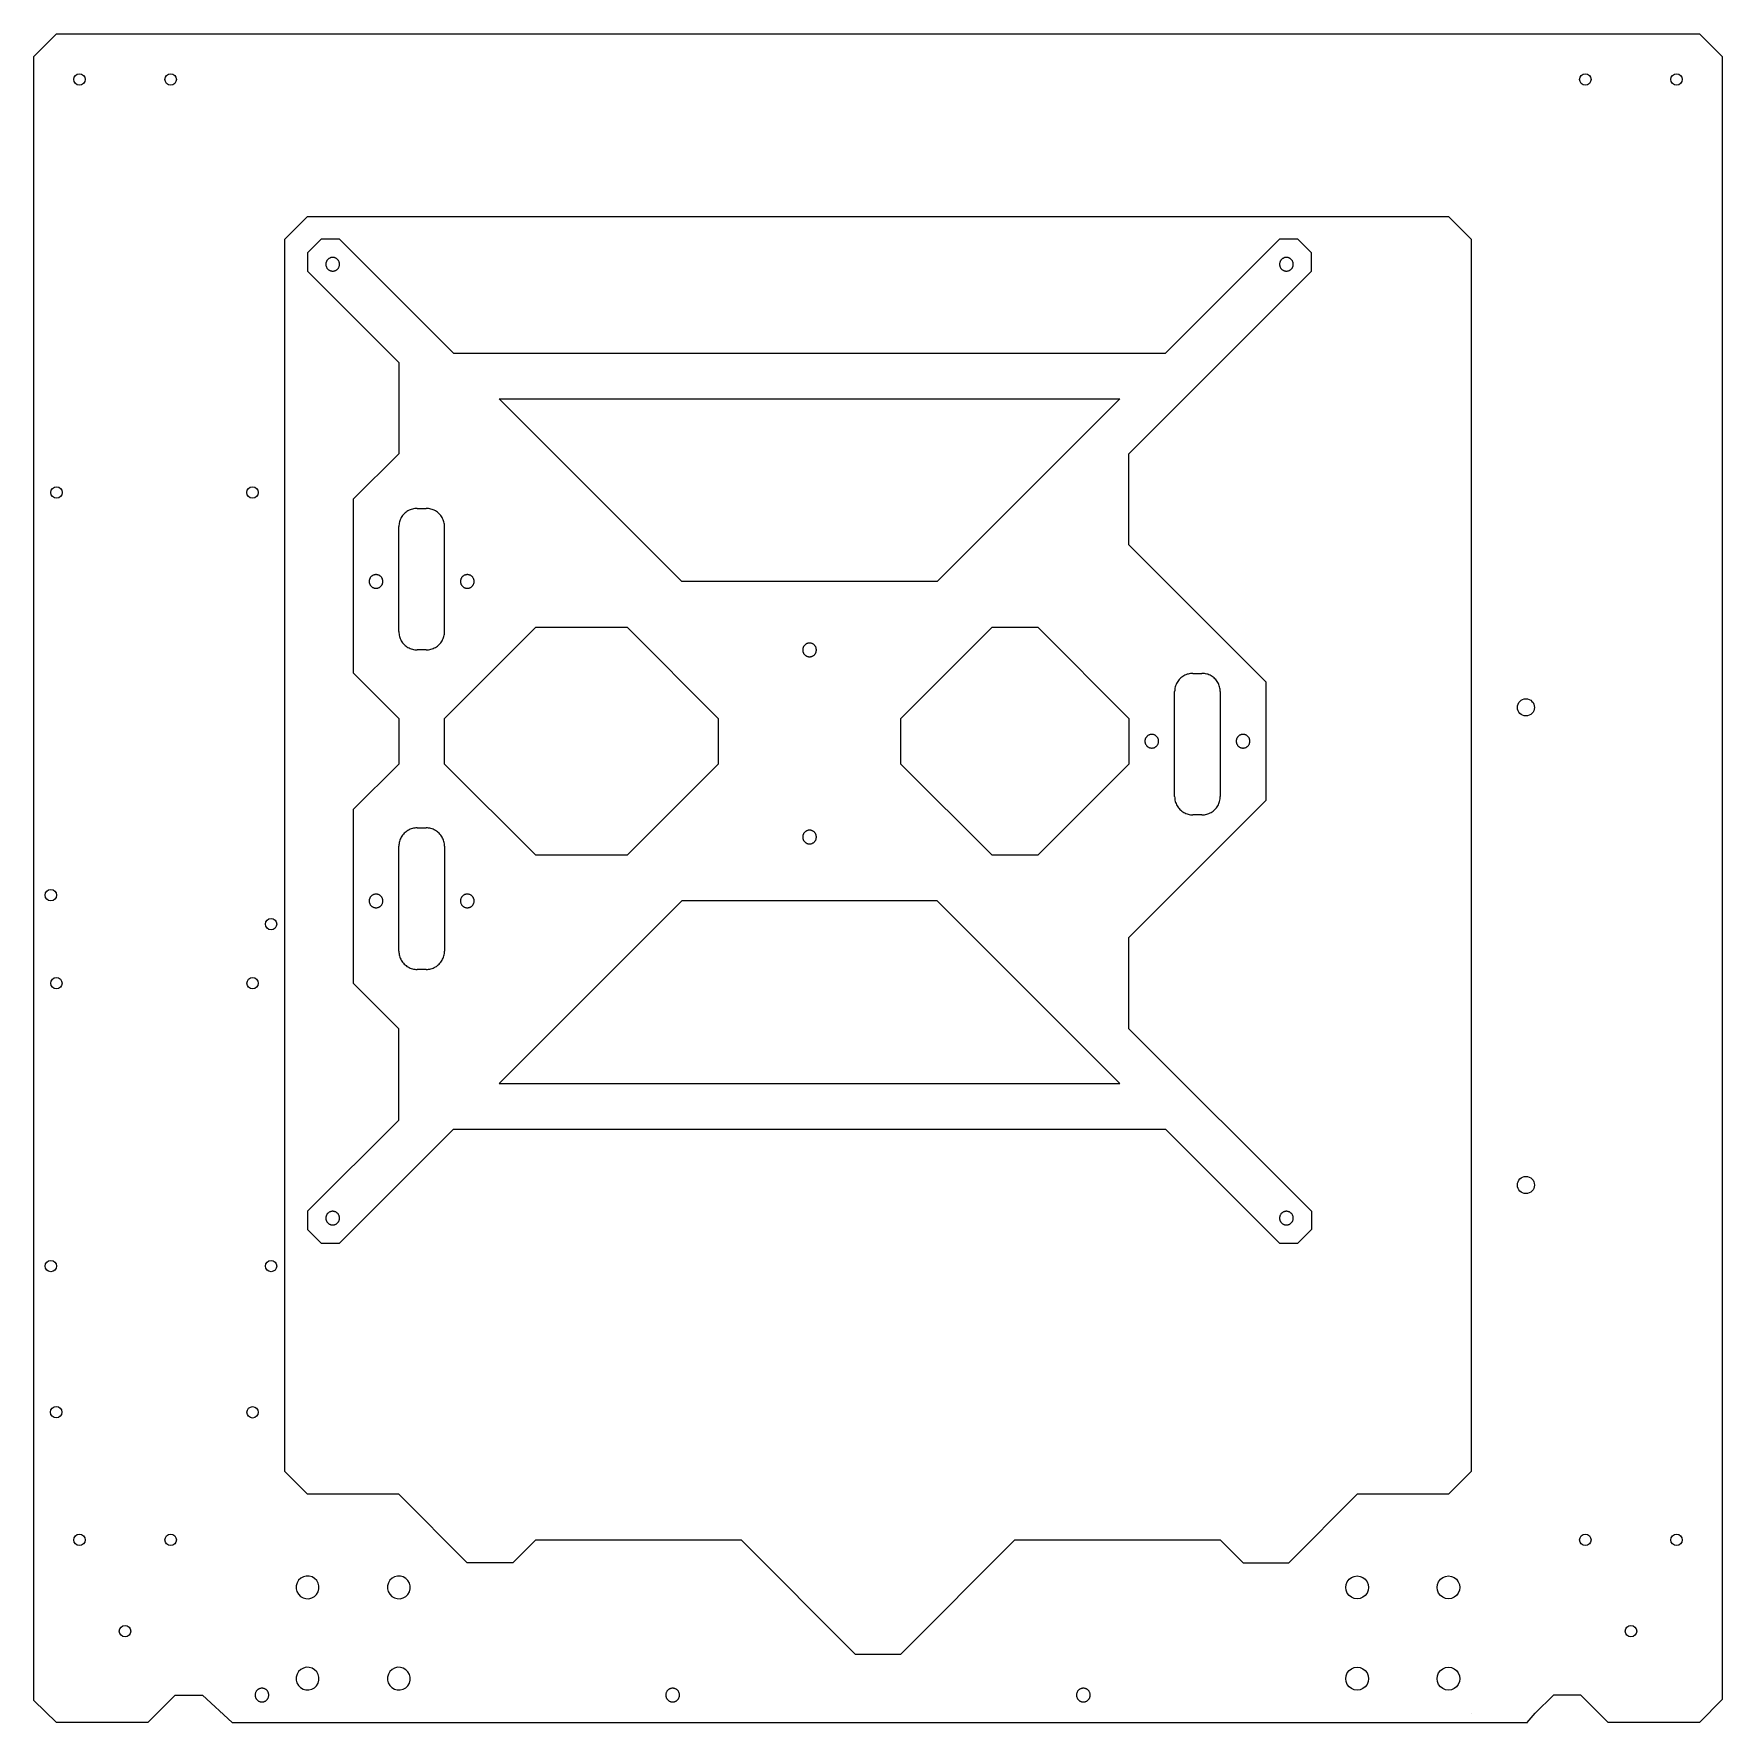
# Model space of a CAD drawing. Header units: millimetres. Extents: x -207 to 207, y -207 to 207.
import ezdxf

# ---------------------------------------------------------------- set-up
doc = ezdxf.new("R2010")
doc.units = ezdxf.units.MM
doc.layers.get('0').update_dxf_attribs({"true_color": 0xffffff})

msp = doc.modelspace()

# ---------------------------------------------------------------- linework, layer by layer
for p, q in [((-206.82, 201.23), (-201.23, 206.82)), ((-201.23, 206.82), (201.23, 206.82)), ((201.23, 206.82), (206.82, 201.23)), ((-206.82, -201.44), (-206.82, 201.23)), ((206.82, 201.23), (206.82, -201.23)), ((-145.33, 156.51), (-139.74, 162.1)), ((-139.74, 162.1), (139.74, 162.1)), ((139.74, 162.1), (145.33, 156.51)), ((-145.33, -145.33), (-145.33, 156.51)), ((-136.39, 156.51), (-139.74, 153.16)), ((-139.74, 153.16), (-139.74, 148.69)), ((-131.92, 156.51), (-136.39, 156.51)), ((-131.92, 156.51), (-103.97, 128.56)), ((98.38, 156.51), (70.43, 128.56)), ((102.85, 156.51), (98.38, 156.51)), ((106.2, 153.16), (102.85, 156.51)), ((106.2, 148.69), (106.2, 153.16)), ((145.33, 156.51), (145.33, -145.33)), ((-135.26, 150.58), (-135.27, 150.47)), ((-135.27, 150.47), (-135.27, 150.36)), ((-135.27, 150.36), (-135.27, 150.25)), ((-135.27, 150.25), (-135.26, 150.14)), ((-135.24, 150.69), (-135.26, 150.58)), ((-135.26, 150.14), (-135.24, 150.04)), ((-135.21, 150.8), (-135.24, 150.69)), ((-135.24, 150.04), (-135.21, 149.93)), ((-135.18, 150.9), (-135.21, 150.8)), ((-135.21, 149.93), (-135.18, 149.82)), ((-135.14, 151), (-135.18, 150.9)), ((-135.18, 149.82), (-135.14, 149.72)), ((-135.1, 151.1), (-135.14, 151)), ((-135.14, 149.72), (-135.1, 149.62)), ((-135.05, 151.2), (-135.1, 151.1)), ((-135.1, 149.62), (-135.05, 149.52)), ((-134.99, 151.29), (-135.05, 151.2)), ((-135.05, 149.52), (-134.99, 149.43)), ((-134.92, 151.38), (-134.99, 151.29)), ((-134.99, 149.43), (-134.92, 149.34)), ((-134.85, 151.47), (-134.92, 151.38)), ((-134.92, 149.34), (-134.85, 149.26)), ((-134.78, 151.55), (-134.85, 151.47)), ((-134.85, 149.26), (-134.78, 149.18)), ((-134.7, 151.62), (-134.78, 151.55)), ((-134.78, 149.18), (-134.7, 149.1)), ((-134.61, 151.69), (-134.7, 151.62)), ((-134.7, 149.1), (-134.61, 149.03)), ((-134.52, 151.76), (-134.61, 151.69)), ((-134.61, 149.03), (-134.52, 148.97)), ((-134.43, 151.81), (-134.52, 151.76)), ((-134.33, 151.87), (-134.43, 151.81)), ((-134.23, 151.91), (-134.33, 151.87)), ((-134.13, 151.95), (-134.23, 151.91)), ((-134.03, 151.98), (-134.13, 151.95)), ((-133.92, 152.01), (-134.03, 151.98)), ((-133.81, 152.02), (-133.92, 152.01)), ((-133.7, 152.04), (-133.81, 152.02)), ((-133.59, 152.04), (-133.7, 152.04)), ((-133.48, 152.04), (-133.59, 152.04)), ((-133.37, 152.02), (-133.48, 152.04)), ((-133.27, 152.01), (-133.37, 152.02)), ((-133.16, 151.98), (-133.27, 152.01)), ((-133.05, 151.95), (-133.16, 151.98)), ((-132.95, 151.91), (-133.05, 151.95)), ((-132.85, 151.87), (-132.95, 151.91)), ((-132.75, 151.81), (-132.85, 151.87)), ((-132.66, 151.76), (-132.75, 151.81)), ((-132.57, 151.69), (-132.66, 151.76)), ((-132.66, 148.97), (-132.57, 149.03)), ((-132.49, 151.62), (-132.57, 151.69)), ((-132.57, 149.03), (-132.49, 149.1)), ((-132.41, 151.55), (-132.49, 151.62)), ((-132.49, 149.1), (-132.41, 149.18)), ((-132.33, 151.47), (-132.41, 151.55)), ((-132.41, 149.18), (-132.33, 149.26)), ((-132.26, 151.38), (-132.33, 151.47)), ((-132.33, 149.26), (-132.26, 149.34)), ((-132.2, 151.29), (-132.26, 151.38)), ((-132.26, 149.34), (-132.2, 149.43)), ((-132.14, 151.2), (-132.2, 151.29)), ((-132.2, 149.43), (-132.14, 149.52)), ((-132.09, 151.1), (-132.14, 151.2)), ((-132.14, 149.52), (-132.09, 149.62)), ((-132.04, 151), (-132.09, 151.1)), ((-132.09, 149.62), (-132.04, 149.72)), ((-132.01, 150.9), (-132.04, 151)), ((-132.04, 149.72), (-132.01, 149.82)), ((-131.97, 150.8), (-132.01, 150.9)), ((-132.01, 149.82), (-131.97, 149.93)), ((-131.95, 150.69), (-131.97, 150.8)), ((-131.97, 149.93), (-131.95, 150.04)), ((-131.93, 150.58), (-131.95, 150.69)), ((-131.95, 150.04), (-131.93, 150.14)), ((-131.92, 150.47), (-131.93, 150.58)), ((-131.93, 150.14), (-131.92, 150.25)), ((-131.92, 150.36), (-131.92, 150.47)), ((-131.92, 150.25), (-131.92, 150.36)), ((98.39, 150.58), (98.38, 150.47)), ((98.38, 150.47), (98.38, 150.36)), ((98.38, 150.36), (98.38, 150.25)), ((98.38, 150.25), (98.39, 150.14)), ((98.41, 150.69), (98.39, 150.58)), ((98.39, 150.14), (98.41, 150.04)), ((98.44, 150.8), (98.41, 150.69)), ((98.41, 150.04), (98.44, 149.93)), ((98.47, 150.9), (98.44, 150.8)), ((98.44, 149.93), (98.47, 149.82)), ((98.51, 151), (98.47, 150.9)), ((98.47, 149.82), (98.51, 149.72)), ((98.55, 151.1), (98.51, 151)), ((98.51, 149.72), (98.55, 149.62)), ((98.6, 151.2), (98.55, 151.1)), ((98.55, 149.62), (98.6, 149.52)), ((98.66, 151.29), (98.6, 151.2)), ((98.6, 149.52), (98.66, 149.43)), ((98.72, 151.38), (98.66, 151.29)), ((98.66, 149.43), (98.72, 149.34)), ((98.79, 151.47), (98.72, 151.38)), ((98.72, 149.34), (98.79, 149.26)), ((98.87, 151.55), (98.79, 151.47)), ((98.79, 149.26), (98.87, 149.18)), ((98.95, 151.62), (98.87, 151.55)), ((98.87, 149.18), (98.95, 149.1)), ((99.03, 151.69), (98.95, 151.62)), ((98.95, 149.1), (99.03, 149.03)), ((99.12, 151.76), (99.03, 151.69)), ((99.03, 149.03), (99.12, 148.97)), ((99.22, 151.81), (99.12, 151.76)), ((99.31, 151.87), (99.22, 151.81)), ((99.41, 151.91), (99.31, 151.87)), ((99.52, 151.95), (99.41, 151.91)), ((99.62, 151.98), (99.52, 151.95)), ((99.73, 152.01), (99.62, 151.98)), ((99.84, 152.02), (99.73, 152.01)), ((99.95, 152.04), (99.84, 152.02)), ((100.06, 152.04), (99.95, 152.04)), ((100.16, 152.04), (100.06, 152.04)), ((100.27, 152.02), (100.16, 152.04)), ((100.38, 152.01), (100.27, 152.02)), ((100.49, 151.98), (100.38, 152.01)), ((100.59, 151.95), (100.49, 151.98)), ((100.7, 151.91), (100.59, 151.95)), ((100.8, 151.87), (100.7, 151.91)), ((100.89, 151.81), (100.8, 151.87)), ((100.99, 151.76), (100.89, 151.81)), ((101.08, 151.69), (100.99, 151.76)), ((100.99, 148.97), (101.08, 149.03)), ((101.16, 151.62), (101.08, 151.69)), ((101.08, 149.03), (101.16, 149.1)), ((101.24, 151.55), (101.16, 151.62)), ((101.16, 149.1), (101.24, 149.18)), ((101.32, 151.47), (101.24, 151.55)), ((101.24, 149.18), (101.32, 149.26)), ((101.39, 151.38), (101.32, 151.47)), ((101.32, 149.26), (101.39, 149.34)), ((101.45, 151.29), (101.39, 151.38)), ((101.39, 149.34), (101.45, 149.43)), ((101.51, 151.2), (101.45, 151.29)), ((101.45, 149.43), (101.51, 149.52)), ((101.56, 151.1), (101.51, 151.2)), ((101.51, 149.52), (101.56, 149.62)), ((101.6, 151), (101.56, 151.1)), ((101.56, 149.62), (101.6, 149.72)), ((101.64, 150.9), (101.6, 151)), ((101.6, 149.72), (101.64, 149.82)), ((101.67, 150.8), (101.64, 150.9)), ((101.64, 149.82), (101.67, 149.93)), ((101.7, 150.69), (101.67, 150.8)), ((101.67, 149.93), (101.7, 150.04)), ((101.72, 150.58), (101.7, 150.69)), ((101.7, 150.04), (101.72, 150.14)), ((101.73, 150.47), (101.72, 150.58)), ((101.72, 150.14), (101.73, 150.25)), ((101.73, 150.36), (101.73, 150.47)), ((101.73, 150.25), (101.73, 150.36)), ((-139.74, 148.69), (-117.38, 126.33)), ((-134.52, 148.97), (-134.43, 148.91)), ((-134.43, 148.91), (-134.33, 148.86)), ((-134.33, 148.86), (-134.23, 148.81)), ((-134.23, 148.81), (-134.13, 148.77)), ((-134.13, 148.77), (-134.03, 148.74)), ((-134.03, 148.74), (-133.92, 148.72)), ((-133.92, 148.72), (-133.81, 148.7)), ((-133.81, 148.7), (-133.7, 148.69)), ((-133.7, 148.69), (-133.59, 148.69)), ((-133.59, 148.69), (-133.48, 148.69)), ((-133.48, 148.69), (-133.37, 148.7)), ((-133.37, 148.7), (-133.27, 148.72)), ((-133.27, 148.72), (-133.16, 148.74)), ((-133.16, 148.74), (-133.05, 148.77)), ((-133.05, 148.77), (-132.95, 148.81)), ((-132.95, 148.81), (-132.85, 148.86)), ((-132.85, 148.86), (-132.75, 148.91)), ((-132.75, 148.91), (-132.66, 148.97)), ((106.2, 148.69), (61.49, 103.97)), ((99.12, 148.97), (99.22, 148.91)), ((99.22, 148.91), (99.31, 148.86)), ((99.31, 148.86), (99.41, 148.81)), ((99.41, 148.81), (99.52, 148.77)), ((99.52, 148.77), (99.62, 148.74)), ((99.62, 148.74), (99.73, 148.72)), ((99.73, 148.72), (99.84, 148.7)), ((99.84, 148.7), (99.95, 148.69)), ((99.95, 148.69), (100.06, 148.69)), ((100.06, 148.69), (100.16, 148.69)), ((100.16, 148.69), (100.27, 148.7)), ((100.27, 148.7), (100.38, 148.72)), ((100.38, 148.72), (100.49, 148.74)), ((100.49, 148.74), (100.59, 148.77)), ((100.59, 148.77), (100.7, 148.81)), ((100.7, 148.81), (100.8, 148.86)), ((100.8, 148.86), (100.89, 148.91)), ((100.89, 148.91), (100.99, 148.97)), ((-103.97, 128.56), (70.43, 128.56)), ((-117.38, 126.33), (-117.38, 103.97)), ((-92.79, 117.38), (-48.07, 72.67)), ((-92.79, 117.38), (59.25, 117.38)), ((59.25, 117.38), (14.53, 72.67)), ((-117.38, 103.97), (-128.56, 92.79)), ((61.49, 81.61), (61.49, 103.97)), ((-128.56, 92.79), (-128.56, 50.31)), ((-117.3, 86.96), (-117.34, 86.67)), ((-117.23, 87.25), (-117.3, 86.96)), ((-117.15, 87.53), (-117.23, 87.25)), ((-117.04, 87.8), (-117.15, 87.53)), ((-116.92, 88.07), (-117.04, 87.8)), ((-116.78, 88.32), (-116.92, 88.07)), ((-116.63, 88.57), (-116.78, 88.32)), ((-116.46, 88.81), (-116.63, 88.57)), ((-116.27, 89.04), (-116.46, 88.81)), ((-116.07, 89.25), (-116.27, 89.04)), ((-115.86, 89.45), (-116.07, 89.25)), ((-115.63, 89.64), (-115.86, 89.45)), ((-115.4, 89.81), (-115.63, 89.64)), ((-115.15, 89.96), (-115.4, 89.81)), ((-114.89, 90.1), (-115.15, 89.96)), ((-114.62, 90.22), (-114.89, 90.1)), ((-114.35, 90.32), (-114.62, 90.22)), ((-114.07, 90.41), (-114.35, 90.32)), ((-113.78, 90.47), (-114.07, 90.41)), ((-113.5, 90.52), (-113.78, 90.47)), ((-113.2, 90.55), (-113.5, 90.52)), ((-112.91, 90.56), (-113.2, 90.55)), ((-112.91, 90.56), (-110.68, 90.56)), ((-110.38, 90.55), (-110.68, 90.56)), ((-110.09, 90.52), (-110.38, 90.55)), ((-109.8, 90.47), (-110.09, 90.52)), ((-109.52, 90.41), (-109.8, 90.47)), ((-109.24, 90.32), (-109.52, 90.41)), ((-108.96, 90.22), (-109.24, 90.32)), ((-108.7, 90.1), (-108.96, 90.22)), ((-108.44, 89.96), (-108.7, 90.1)), ((-108.19, 89.81), (-108.44, 89.96)), ((-107.95, 89.64), (-108.19, 89.81)), ((-107.73, 89.45), (-107.95, 89.64)), ((-107.51, 89.25), (-107.73, 89.45)), ((-107.31, 89.04), (-107.51, 89.25)), ((-107.13, 88.81), (-107.31, 89.04)), ((-106.96, 88.57), (-107.13, 88.81)), ((-106.8, 88.32), (-106.96, 88.57)), ((-106.66, 88.07), (-106.8, 88.32)), ((-106.54, 87.8), (-106.66, 88.07)), ((-106.44, 87.53), (-106.54, 87.8)), ((-106.36, 87.25), (-106.44, 87.53)), ((-106.29, 86.96), (-106.36, 87.25)), ((-106.24, 86.67), (-106.29, 86.96)), ((-117.37, 86.38), (-117.38, 86.09)), ((-117.38, 60.38), (-117.38, 86.09)), ((-117.34, 86.67), (-117.37, 86.38)), ((-106.21, 86.38), (-106.24, 86.67)), ((-106.2, 86.09), (-106.21, 86.38)), ((-106.2, 60.38), (-106.2, 86.09)), ((95.02, 48.07), (61.49, 81.61)), ((-124.64, 72.88), (-124.65, 72.78)), ((-124.65, 72.78), (-124.65, 72.67)), ((-124.65, 72.67), (-124.65, 72.56)), ((-124.65, 72.56), (-124.64, 72.45)), ((-124.62, 72.99), (-124.64, 72.88)), ((-124.64, 72.45), (-124.62, 72.34)), ((-124.59, 73.1), (-124.62, 72.99)), ((-124.62, 72.34), (-124.59, 72.23)), ((-124.56, 73.2), (-124.59, 73.1)), ((-124.59, 72.23), (-124.56, 72.13)), ((-124.52, 73.31), (-124.56, 73.2)), ((-124.56, 72.13), (-124.52, 72.02)), ((-124.48, 73.41), (-124.52, 73.31)), ((-124.52, 72.02), (-124.48, 71.92)), ((-124.43, 73.5), (-124.48, 73.41)), ((-124.48, 71.92), (-124.43, 71.83)), ((-124.37, 73.6), (-124.43, 73.5)), ((-124.43, 71.83), (-124.37, 71.73)), ((-124.3, 73.69), (-124.37, 73.6)), ((-124.37, 71.73), (-124.3, 71.64)), ((-124.23, 73.77), (-124.3, 73.69)), ((-124.3, 71.64), (-124.23, 71.56)), ((-124.16, 73.85), (-124.23, 73.77)), ((-124.23, 71.56), (-124.16, 71.48)), ((-124.08, 73.93), (-124.16, 73.85)), ((-124.16, 71.48), (-124.08, 71.41)), ((-123.99, 74), (-124.08, 73.93)), ((-124.08, 71.41), (-123.99, 71.34)), ((-123.9, 74.06), (-123.99, 74)), ((-123.99, 71.34), (-123.9, 71.27)), ((-123.81, 74.12), (-123.9, 74.06)), ((-123.9, 71.27), (-123.81, 71.21)), ((-123.71, 74.17), (-123.81, 74.12)), ((-123.81, 71.21), (-123.71, 71.16)), ((-123.61, 74.22), (-123.71, 74.17)), ((-123.71, 71.16), (-123.61, 71.12)), ((-123.51, 74.25), (-123.61, 74.22)), ((-123.61, 71.12), (-123.51, 71.08)), ((-123.41, 74.29), (-123.51, 74.25)), ((-123.51, 71.08), (-123.41, 71.05)), ((-123.3, 74.31), (-123.41, 74.29)), ((-123.41, 71.05), (-123.3, 71.02)), ((-123.19, 74.33), (-123.3, 74.31)), ((-123.3, 71.02), (-123.19, 71)), ((-123.08, 74.34), (-123.19, 74.33)), ((-123.19, 71), (-123.08, 70.99)), ((-122.97, 74.34), (-123.08, 74.34)), ((-123.08, 70.99), (-122.97, 70.99)), ((-122.86, 74.34), (-122.97, 74.34)), ((-122.97, 70.99), (-122.86, 70.99)), ((-122.75, 74.33), (-122.86, 74.34)), ((-122.86, 70.99), (-122.75, 71)), ((-122.65, 74.31), (-122.75, 74.33)), ((-122.75, 71), (-122.65, 71.02)), ((-122.54, 74.29), (-122.65, 74.31)), ((-122.65, 71.02), (-122.54, 71.05)), ((-122.43, 74.25), (-122.54, 74.29)), ((-122.54, 71.05), (-122.43, 71.08)), ((-122.33, 74.22), (-122.43, 74.25)), ((-122.43, 71.08), (-122.33, 71.12)), ((-122.23, 74.17), (-122.33, 74.22)), ((-122.33, 71.12), (-122.23, 71.16)), ((-122.13, 74.12), (-122.23, 74.17)), ((-122.23, 71.16), (-122.13, 71.21)), ((-122.04, 74.06), (-122.13, 74.12)), ((-122.13, 71.21), (-122.04, 71.27)), ((-121.95, 74), (-122.04, 74.06)), ((-122.04, 71.27), (-121.95, 71.34)), ((-121.87, 73.93), (-121.95, 74)), ((-121.95, 71.34), (-121.87, 71.41)), ((-121.79, 73.85), (-121.87, 73.93)), ((-121.87, 71.41), (-121.79, 71.48)), ((-121.71, 73.77), (-121.79, 73.85)), ((-121.79, 71.48), (-121.71, 71.56)), ((-121.64, 73.69), (-121.71, 73.77)), ((-121.71, 71.56), (-121.64, 71.64)), ((-121.58, 73.6), (-121.64, 73.69)), ((-121.64, 71.64), (-121.58, 71.73)), ((-121.52, 73.5), (-121.58, 73.6)), ((-121.58, 71.73), (-121.52, 71.83)), ((-121.47, 73.41), (-121.52, 73.5)), ((-121.52, 71.83), (-121.47, 71.92)), ((-121.42, 73.31), (-121.47, 73.41)), ((-121.47, 71.92), (-121.42, 72.02)), ((-121.38, 73.2), (-121.42, 73.31)), ((-121.42, 72.02), (-121.38, 72.13)), ((-121.35, 73.1), (-121.38, 73.2)), ((-121.38, 72.13), (-121.35, 72.23)), ((-121.33, 72.99), (-121.35, 73.1)), ((-121.35, 72.23), (-121.33, 72.34)), ((-121.31, 72.88), (-121.33, 72.99)), ((-121.33, 72.34), (-121.31, 72.45)), ((-121.3, 72.78), (-121.31, 72.88)), ((-121.31, 72.45), (-121.3, 72.56)), ((-121.3, 72.67), (-121.3, 72.78)), ((-121.3, 72.56), (-121.3, 72.67)), ((-102.28, 72.88), (-102.29, 72.78)), ((-102.29, 72.78), (-102.29, 72.67)), ((-102.29, 72.67), (-102.29, 72.56)), ((-102.29, 72.56), (-102.28, 72.45)), ((-102.26, 72.99), (-102.28, 72.88)), ((-102.28, 72.45), (-102.26, 72.34)), ((-102.23, 73.1), (-102.26, 72.99)), ((-102.26, 72.34), (-102.23, 72.23)), ((-102.2, 73.2), (-102.23, 73.1)), ((-102.23, 72.23), (-102.2, 72.13)), ((-102.16, 73.31), (-102.2, 73.2)), ((-102.2, 72.13), (-102.16, 72.02)), ((-102.12, 73.41), (-102.16, 73.31)), ((-102.16, 72.02), (-102.12, 71.92)), ((-102.07, 73.5), (-102.12, 73.41)), ((-102.12, 71.92), (-102.07, 71.83)), ((-102.01, 73.6), (-102.07, 73.5)), ((-102.07, 71.83), (-102.01, 71.73)), ((-101.94, 73.69), (-102.01, 73.6)), ((-102.01, 71.73), (-101.94, 71.64)), ((-101.87, 73.77), (-101.94, 73.69)), ((-101.94, 71.64), (-101.87, 71.56)), ((-101.8, 73.85), (-101.87, 73.77)), ((-101.87, 71.56), (-101.8, 71.48)), ((-101.72, 73.93), (-101.8, 73.85)), ((-101.8, 71.48), (-101.72, 71.41)), ((-101.63, 74), (-101.72, 73.93)), ((-101.72, 71.41), (-101.63, 71.34)), ((-101.55, 74.06), (-101.63, 74)), ((-101.63, 71.34), (-101.55, 71.27)), ((-101.45, 74.12), (-101.55, 74.06)), ((-101.55, 71.27), (-101.45, 71.21)), ((-101.36, 74.17), (-101.45, 74.12)), ((-101.45, 71.21), (-101.36, 71.16)), ((-101.26, 74.22), (-101.36, 74.17)), ((-101.36, 71.16), (-101.26, 71.12)), ((-101.15, 74.25), (-101.26, 74.22)), ((-101.26, 71.12), (-101.15, 71.08)), ((-101.05, 74.29), (-101.15, 74.25)), ((-101.15, 71.08), (-101.05, 71.05)), ((-100.94, 74.31), (-101.05, 74.29)), ((-101.05, 71.05), (-100.94, 71.02)), ((-100.83, 74.33), (-100.94, 74.31)), ((-100.94, 71.02), (-100.83, 71)), ((-100.72, 74.34), (-100.83, 74.33)), ((-100.83, 71), (-100.72, 70.99)), ((-100.61, 74.34), (-100.72, 74.34)), ((-100.72, 70.99), (-100.61, 70.99)), ((-100.5, 74.34), (-100.61, 74.34)), ((-100.61, 70.99), (-100.5, 70.99)), ((-100.4, 74.33), (-100.5, 74.34)), ((-100.5, 70.99), (-100.4, 71)), ((-100.29, 74.31), (-100.4, 74.33)), ((-100.4, 71), (-100.29, 71.02)), ((-100.18, 74.29), (-100.29, 74.31)), ((-100.29, 71.02), (-100.18, 71.05)), ((-100.08, 74.25), (-100.18, 74.29)), ((-100.18, 71.05), (-100.08, 71.08)), ((-99.97, 74.22), (-100.08, 74.25)), ((-100.08, 71.08), (-99.97, 71.12)), ((-99.87, 74.17), (-99.97, 74.22)), ((-99.97, 71.12), (-99.87, 71.16)), ((-99.78, 74.12), (-99.87, 74.17)), ((-99.87, 71.16), (-99.78, 71.21)), ((-99.68, 74.06), (-99.78, 74.12)), ((-99.78, 71.21), (-99.68, 71.27)), ((-99.59, 74), (-99.68, 74.06)), ((-99.68, 71.27), (-99.59, 71.34)), ((-99.51, 73.93), (-99.59, 74)), ((-99.59, 71.34), (-99.51, 71.41)), ((-99.43, 73.85), (-99.51, 73.93)), ((-99.51, 71.41), (-99.43, 71.48)), ((-99.35, 73.77), (-99.43, 73.85)), ((-99.43, 71.48), (-99.35, 71.56)), ((-99.28, 73.69), (-99.35, 73.77)), ((-99.35, 71.56), (-99.28, 71.64)), ((-99.22, 73.6), (-99.28, 73.69)), ((-99.28, 71.64), (-99.22, 71.73)), ((-99.16, 73.5), (-99.22, 73.6)), ((-99.22, 71.73), (-99.16, 71.83)), ((-99.11, 73.41), (-99.16, 73.5)), ((-99.16, 71.83), (-99.11, 71.92)), ((-99.06, 73.31), (-99.11, 73.41)), ((-99.11, 71.92), (-99.06, 72.02)), ((-99.03, 73.2), (-99.06, 73.31)), ((-99.06, 72.02), (-99.03, 72.13)), ((-98.99, 73.1), (-99.03, 73.2)), ((-99.03, 72.13), (-98.99, 72.23)), ((-98.97, 72.99), (-98.99, 73.1)), ((-98.99, 72.23), (-98.97, 72.34)), ((-98.95, 72.88), (-98.97, 72.99)), ((-98.97, 72.34), (-98.95, 72.45)), ((-98.94, 72.78), (-98.95, 72.88)), ((-98.95, 72.45), (-98.94, 72.56)), ((-98.94, 72.67), (-98.94, 72.78)), ((-98.94, 72.56), (-98.94, 72.67)), ((14.53, 72.67), (-48.07, 72.67)), ((-117.38, 60.38), (-117.37, 60.08)), ((-117.37, 60.08), (-117.34, 59.79)), ((-117.34, 59.79), (-117.3, 59.5)), ((-117.3, 59.5), (-117.23, 59.22)), ((-117.23, 59.22), (-117.15, 58.94)), ((-117.15, 58.94), (-117.04, 58.67)), ((-117.04, 58.67), (-116.92, 58.4)), ((-116.92, 58.4), (-116.78, 58.14)), ((-116.78, 58.14), (-116.63, 57.89)), ((-106.96, 57.89), (-106.8, 58.14)), ((-106.8, 58.14), (-106.66, 58.4)), ((-106.66, 58.4), (-106.54, 58.67)), ((-106.54, 58.67), (-106.44, 58.94)), ((-106.44, 58.94), (-106.36, 59.22)), ((-106.36, 59.22), (-106.29, 59.5)), ((-106.29, 59.5), (-106.24, 59.79)), ((-106.24, 59.79), (-106.21, 60.08)), ((-106.21, 60.08), (-106.2, 60.38)), ((-106.2, 39.13), (-83.85, 61.49)), ((-83.85, 61.49), (-61.49, 61.49)), ((-61.49, 61.49), (-39.13, 39.13)), ((5.59, 39.13), (27.95, 61.49)), ((27.95, 61.49), (39.13, 61.49)), ((39.13, 61.49), (61.49, 39.13)), ((-116.63, 57.89), (-116.46, 57.65)), ((-116.46, 57.65), (-116.27, 57.43)), ((-116.27, 57.43), (-116.07, 57.21)), ((-116.07, 57.21), (-115.86, 57.01)), ((-115.86, 57.01), (-115.63, 56.83)), ((-115.63, 56.83), (-115.4, 56.66)), ((-115.4, 56.66), (-115.15, 56.5)), ((-115.15, 56.5), (-114.89, 56.37)), ((-114.89, 56.37), (-114.62, 56.25)), ((-114.62, 56.25), (-114.35, 56.14)), ((-114.35, 56.14), (-114.07, 56.06)), ((-114.07, 56.06), (-113.78, 55.99)), ((-113.78, 55.99), (-113.5, 55.94)), ((-113.5, 55.94), (-113.2, 55.91)), ((-113.2, 55.91), (-112.91, 55.9)), ((-110.68, 55.9), (-112.91, 55.9)), ((-110.68, 55.9), (-110.38, 55.91)), ((-110.38, 55.91), (-110.09, 55.94)), ((-110.09, 55.94), (-109.8, 55.99)), ((-109.8, 55.99), (-109.52, 56.06)), ((-109.52, 56.06), (-109.24, 56.14)), ((-109.24, 56.14), (-108.96, 56.25)), ((-108.96, 56.25), (-108.7, 56.37)), ((-108.7, 56.37), (-108.44, 56.5)), ((-108.44, 56.5), (-108.19, 56.66)), ((-108.19, 56.66), (-107.95, 56.83)), ((-107.95, 56.83), (-107.73, 57.01)), ((-107.73, 57.01), (-107.51, 57.21)), ((-107.51, 57.21), (-107.31, 57.43)), ((-107.31, 57.43), (-107.13, 57.65)), ((-107.13, 57.65), (-106.96, 57.89)), ((-18.44, 56.01), (-18.45, 55.9)), ((-18.45, 55.9), (-18.44, 55.79)), ((-18.43, 56.12), (-18.44, 56.01)), ((-18.44, 55.79), (-18.43, 55.68)), ((-18.41, 56.22), (-18.43, 56.12)), ((-18.43, 55.68), (-18.41, 55.57)), ((-18.39, 56.33), (-18.41, 56.22)), ((-18.41, 55.57), (-18.39, 55.46)), ((-18.36, 56.44), (-18.39, 56.33)), ((-18.39, 55.46), (-18.36, 55.36)), ((-18.32, 56.54), (-18.36, 56.44)), ((-18.36, 55.36), (-18.32, 55.26)), ((-18.27, 56.64), (-18.32, 56.54)), ((-18.32, 55.26), (-18.27, 55.16)), ((-18.22, 56.74), (-18.27, 56.64)), ((-18.27, 55.16), (-18.22, 55.06)), ((-18.16, 56.83), (-18.22, 56.74)), ((-18.22, 55.06), (-18.16, 54.97)), ((-18.1, 56.92), (-18.16, 56.83)), ((-18.16, 54.97), (-18.1, 54.88)), ((-18.03, 57), (-18.1, 56.92)), ((-18.1, 54.88), (-18.03, 54.79)), ((-17.95, 57.08), (-18.03, 57)), ((-18.03, 54.79), (-17.95, 54.71)), ((-17.87, 57.16), (-17.95, 57.08)), ((-17.95, 54.71), (-17.87, 54.64)), ((-17.79, 57.23), (-17.87, 57.16)), ((-17.87, 54.64), (-17.79, 54.57)), ((-17.7, 57.29), (-17.79, 57.23)), ((-17.79, 54.57), (-17.7, 54.5)), ((-17.61, 57.35), (-17.7, 57.29)), ((-17.7, 54.5), (-17.61, 54.44)), ((-17.51, 57.4), (-17.61, 57.35)), ((-17.61, 54.44), (-17.51, 54.39)), ((-17.41, 57.45), (-17.51, 57.4)), ((-17.51, 54.39), (-17.41, 54.35)), ((-17.31, 57.48), (-17.41, 57.45)), ((-17.41, 54.35), (-17.31, 54.31)), ((-17.2, 57.52), (-17.31, 57.48)), ((-17.31, 54.31), (-17.2, 54.28)), ((-17.1, 57.54), (-17.2, 57.52)), ((-17.2, 54.28), (-17.1, 54.25)), ((-16.99, 57.56), (-17.1, 57.54)), ((-17.1, 54.25), (-16.99, 54.23)), ((-16.88, 57.57), (-16.99, 57.56)), ((-16.99, 54.23), (-16.88, 54.22)), ((-16.77, 57.57), (-16.88, 57.57)), ((-16.88, 54.22), (-16.77, 54.22)), ((-16.66, 57.57), (-16.77, 57.57)), ((-16.77, 54.22), (-16.66, 54.22)), ((-16.55, 57.56), (-16.66, 57.57)), ((-16.66, 54.22), (-16.55, 54.23)), ((-16.44, 57.54), (-16.55, 57.56)), ((-16.55, 54.23), (-16.44, 54.25)), ((-16.34, 57.52), (-16.44, 57.54)), ((-16.44, 54.25), (-16.34, 54.28)), ((-16.23, 57.48), (-16.34, 57.52)), ((-16.34, 54.28), (-16.23, 54.31)), ((-16.13, 57.45), (-16.23, 57.48)), ((-16.23, 54.31), (-16.13, 54.35)), ((-16.03, 57.4), (-16.13, 57.45)), ((-16.13, 54.35), (-16.03, 54.39)), ((-15.93, 57.35), (-16.03, 57.4)), ((-16.03, 54.39), (-15.93, 54.44)), ((-15.84, 57.29), (-15.93, 57.35)), ((-15.93, 54.44), (-15.84, 54.5)), ((-15.75, 57.23), (-15.84, 57.29)), ((-15.84, 54.5), (-15.75, 54.57)), ((-15.66, 57.16), (-15.75, 57.23)), ((-15.75, 54.57), (-15.66, 54.64)), ((-15.58, 57.08), (-15.66, 57.16)), ((-15.66, 54.64), (-15.58, 54.71)), ((-15.51, 57), (-15.58, 57.08)), ((-15.58, 54.71), (-15.51, 54.79)), ((-15.44, 56.92), (-15.51, 57)), ((-15.51, 54.79), (-15.44, 54.88)), ((-15.37, 56.83), (-15.44, 56.92)), ((-15.44, 54.88), (-15.37, 54.97)), ((-15.32, 56.74), (-15.37, 56.83)), ((-15.37, 54.97), (-15.32, 55.06)), ((-15.27, 56.64), (-15.32, 56.74)), ((-15.32, 55.06), (-15.27, 55.16)), ((-15.22, 56.54), (-15.27, 56.64)), ((-15.27, 55.16), (-15.22, 55.26)), ((-15.18, 56.44), (-15.22, 56.54)), ((-15.22, 55.26), (-15.18, 55.36)), ((-15.15, 56.33), (-15.18, 56.44)), ((-15.18, 55.36), (-15.15, 55.46)), ((-15.12, 56.22), (-15.15, 56.33)), ((-15.15, 55.46), (-15.12, 55.57)), ((-15.11, 56.12), (-15.12, 56.22)), ((-15.12, 55.57), (-15.11, 55.68)), ((-15.1, 56.01), (-15.11, 56.12)), ((-15.11, 55.68), (-15.1, 55.79)), ((-15.09, 55.9), (-15.1, 56.01)), ((-15.1, 55.79), (-15.09, 55.9)), ((-128.56, 50.31), (-117.38, 39.13)), ((75.16, 49.69), (74.9, 49.55)), ((75.43, 49.81), (75.16, 49.69)), ((75.7, 49.92), (75.43, 49.81)), ((75.98, 50), (75.7, 49.92)), ((76.27, 50.07), (75.98, 50)), ((76.55, 50.12), (76.27, 50.07)), ((76.85, 50.14), (76.55, 50.12)), ((77.14, 50.15), (76.85, 50.14)), ((77.14, 50.15), (79.37, 50.15)), ((79.67, 50.14), (79.37, 50.15)), ((79.96, 50.12), (79.67, 50.14)), ((80.25, 50.07), (79.96, 50.12)), ((80.53, 50), (80.25, 50.07)), ((80.81, 49.92), (80.53, 50)), ((81.08, 49.81), (80.81, 49.92)), ((81.35, 49.69), (81.08, 49.81)), ((81.61, 49.55), (81.35, 49.69)), ((72.68, 45.97), (72.67, 45.68)), ((72.67, 19.97), (72.67, 45.68)), ((72.7, 46.27), (72.68, 45.97)), ((72.75, 46.55), (72.7, 46.27)), ((72.82, 46.84), (72.75, 46.55)), ((72.9, 47.12), (72.82, 46.84)), ((73.01, 47.39), (72.9, 47.12)), ((73.13, 47.66), (73.01, 47.39)), ((73.26, 47.92), (73.13, 47.66)), ((73.42, 48.17), (73.26, 47.92)), ((73.59, 48.4), (73.42, 48.17)), ((73.78, 48.63), (73.59, 48.4)), ((73.98, 48.84), (73.78, 48.63)), ((74.19, 49.04), (73.98, 48.84)), ((74.42, 49.23), (74.19, 49.04)), ((74.65, 49.4), (74.42, 49.23)), ((74.9, 49.55), (74.65, 49.4)), ((81.86, 49.4), (81.61, 49.55)), ((82.1, 49.23), (81.86, 49.4)), ((82.32, 49.04), (82.1, 49.23)), ((82.54, 48.84), (82.32, 49.04)), ((82.74, 48.63), (82.54, 48.84)), ((82.92, 48.4), (82.74, 48.63)), ((83.09, 48.17), (82.92, 48.4)), ((83.25, 47.92), (83.09, 48.17)), ((83.38, 47.66), (83.25, 47.92)), ((83.5, 47.39), (83.38, 47.66)), ((83.61, 47.12), (83.5, 47.39)), ((83.69, 46.84), (83.61, 47.12)), ((83.76, 46.55), (83.69, 46.84)), ((83.81, 46.27), (83.76, 46.55)), ((83.84, 45.97), (83.81, 46.27)), ((83.85, 45.68), (83.84, 45.97)), ((83.85, 45.68), (83.85, 19.97)), ((95.02, 48.07), (95.02, 19)), ((-117.38, 39.13), (-117.38, 27.95)), ((-106.2, 27.95), (-106.2, 39.13)), ((-39.13, 39.13), (-39.13, 27.95)), ((5.59, 27.95), (5.59, 39.13)), ((61.49, 39.13), (61.49, 27.95)), ((65.41, 33.76), (65.4, 33.65)), ((65.4, 33.65), (65.4, 33.54)), ((65.4, 33.54), (65.4, 33.43)), ((65.4, 33.43), (65.41, 33.32)), ((65.43, 33.87), (65.41, 33.76)), ((65.41, 33.32), (65.43, 33.21)), ((65.46, 33.97), (65.43, 33.87)), ((65.43, 33.21), (65.46, 33.1)), ((65.49, 34.08), (65.46, 33.97)), ((65.53, 34.18), (65.49, 34.08)), ((65.57, 34.28), (65.53, 34.18)), ((65.62, 34.38), (65.57, 34.28)), ((65.68, 34.47), (65.62, 34.38)), ((65.75, 34.56), (65.68, 34.47)), ((65.82, 34.64), (65.75, 34.56)), ((65.89, 34.72), (65.82, 34.64)), ((65.97, 34.8), (65.89, 34.72)), ((66.06, 34.87), (65.97, 34.8)), ((66.14, 34.93), (66.06, 34.87)), ((66.24, 34.99), (66.14, 34.93)), ((66.33, 35.04), (66.24, 34.99)), ((66.43, 35.09), (66.33, 35.04)), ((66.54, 35.13), (66.43, 35.09)), ((66.64, 35.16), (66.54, 35.13)), ((66.75, 35.18), (66.64, 35.16)), ((66.86, 35.2), (66.75, 35.18)), ((66.97, 35.21), (66.86, 35.2)), ((67.08, 35.21), (66.97, 35.21)), ((67.19, 35.21), (67.08, 35.21)), ((67.29, 35.2), (67.19, 35.21)), ((67.4, 35.18), (67.29, 35.2)), ((67.51, 35.16), (67.4, 35.18)), ((67.62, 35.13), (67.51, 35.16)), ((67.72, 35.09), (67.62, 35.13)), ((67.82, 35.04), (67.72, 35.09)), ((67.91, 34.99), (67.82, 35.04)), ((68.01, 34.93), (67.91, 34.99)), ((68.1, 34.87), (68.01, 34.93)), ((68.18, 34.8), (68.1, 34.87)), ((68.26, 34.72), (68.18, 34.8)), ((68.34, 34.64), (68.26, 34.72)), ((68.41, 34.56), (68.34, 34.64)), ((68.47, 34.47), (68.41, 34.56)), ((68.53, 34.38), (68.47, 34.47)), ((68.58, 34.28), (68.53, 34.38)), ((68.63, 34.18), (68.58, 34.28)), ((68.66, 34.08), (68.63, 34.18)), ((68.7, 33.97), (68.66, 34.08)), ((68.72, 33.87), (68.7, 33.97)), ((68.7, 33.1), (68.72, 33.21)), ((68.74, 33.76), (68.72, 33.87)), ((68.72, 33.21), (68.74, 33.32)), ((68.75, 33.65), (68.74, 33.76)), ((68.74, 33.32), (68.75, 33.43)), ((68.75, 33.54), (68.75, 33.65)), ((68.75, 33.43), (68.75, 33.54)), ((87.77, 33.76), (87.76, 33.65)), ((87.76, 33.65), (87.76, 33.54)), ((87.76, 33.54), (87.76, 33.43)), ((87.76, 33.43), (87.77, 33.32)), ((87.79, 33.87), (87.77, 33.76)), ((87.77, 33.32), (87.79, 33.21)), ((87.82, 33.97), (87.79, 33.87)), ((87.79, 33.21), (87.82, 33.1)), ((87.85, 34.08), (87.82, 33.97)), ((87.89, 34.18), (87.85, 34.08)), ((87.93, 34.28), (87.89, 34.18)), ((87.98, 34.38), (87.93, 34.28)), ((88.04, 34.47), (87.98, 34.38)), ((88.1, 34.56), (88.04, 34.47)), ((88.17, 34.64), (88.1, 34.56)), ((88.25, 34.72), (88.17, 34.64)), ((88.33, 34.8), (88.25, 34.72)), ((88.41, 34.87), (88.33, 34.8)), ((88.5, 34.93), (88.41, 34.87)), ((88.6, 34.99), (88.5, 34.93)), ((88.69, 35.04), (88.6, 34.99)), ((88.79, 35.09), (88.69, 35.04)), ((88.9, 35.13), (88.79, 35.09)), ((89, 35.16), (88.9, 35.13)), ((89.11, 35.18), (89, 35.16)), ((89.22, 35.2), (89.11, 35.18)), ((89.33, 35.21), (89.22, 35.2)), ((89.43, 35.21), (89.33, 35.21)), ((89.54, 35.21), (89.43, 35.21)), ((89.65, 35.2), (89.54, 35.21)), ((89.76, 35.18), (89.65, 35.2)), ((89.87, 35.16), (89.76, 35.18)), ((89.97, 35.13), (89.87, 35.16)), ((90.08, 35.09), (89.97, 35.13)), ((90.18, 35.04), (90.08, 35.09)), ((90.27, 34.99), (90.18, 35.04)), ((90.37, 34.93), (90.27, 34.99)), ((90.46, 34.87), (90.37, 34.93)), ((90.54, 34.8), (90.46, 34.87)), ((90.62, 34.72), (90.54, 34.8)), ((90.7, 34.64), (90.62, 34.72)), ((90.77, 34.56), (90.7, 34.64)), ((90.83, 34.47), (90.77, 34.56)), ((90.89, 34.38), (90.83, 34.47)), ((90.94, 34.28), (90.89, 34.38)), ((90.98, 34.18), (90.94, 34.28)), ((91.02, 34.08), (90.98, 34.18)), ((91.05, 33.97), (91.02, 34.08)), ((91.08, 33.87), (91.05, 33.97)), ((91.05, 33.1), (91.08, 33.21)), ((91.1, 33.76), (91.08, 33.87)), ((91.08, 33.21), (91.1, 33.32)), ((91.11, 33.65), (91.1, 33.76)), ((91.1, 33.32), (91.11, 33.43)), ((91.11, 33.54), (91.11, 33.65)), ((91.11, 33.43), (91.11, 33.54)), ((65.46, 33.1), (65.49, 33)), ((65.49, 33), (65.53, 32.9)), ((65.53, 32.9), (65.57, 32.8)), ((65.57, 32.8), (65.62, 32.7)), ((65.62, 32.7), (65.68, 32.61)), ((65.68, 32.61), (65.75, 32.52)), ((65.75, 32.52), (65.82, 32.43)), ((65.82, 32.43), (65.89, 32.35)), ((65.89, 32.35), (65.97, 32.28)), ((65.97, 32.28), (66.06, 32.21)), ((66.06, 32.21), (66.14, 32.14)), ((66.14, 32.14), (66.24, 32.09)), ((66.24, 32.09), (66.33, 32.03)), ((66.33, 32.03), (66.43, 31.99)), ((66.43, 31.99), (66.54, 31.95)), ((66.54, 31.95), (66.64, 31.92)), ((66.64, 31.92), (66.75, 31.89)), ((66.75, 31.89), (66.86, 31.88)), ((66.86, 31.88), (66.97, 31.86)), ((66.97, 31.86), (67.08, 31.86)), ((67.08, 31.86), (67.19, 31.86)), ((67.19, 31.86), (67.29, 31.88)), ((67.29, 31.88), (67.4, 31.89)), ((67.4, 31.89), (67.51, 31.92)), ((67.51, 31.92), (67.62, 31.95)), ((67.62, 31.95), (67.72, 31.99)), ((67.72, 31.99), (67.82, 32.03)), ((67.82, 32.03), (67.91, 32.09)), ((67.91, 32.09), (68.01, 32.14)), ((68.01, 32.14), (68.1, 32.21)), ((68.1, 32.21), (68.18, 32.28)), ((68.18, 32.28), (68.26, 32.35)), ((68.26, 32.35), (68.34, 32.43)), ((68.34, 32.43), (68.41, 32.52)), ((68.41, 32.52), (68.47, 32.61)), ((68.47, 32.61), (68.53, 32.7)), ((68.53, 32.7), (68.58, 32.8)), ((68.58, 32.8), (68.63, 32.9)), ((68.63, 32.9), (68.66, 33)), ((68.66, 33), (68.7, 33.1)), ((87.82, 33.1), (87.85, 33)), ((87.85, 33), (87.89, 32.9)), ((87.89, 32.9), (87.93, 32.8)), ((87.93, 32.8), (87.98, 32.7)), ((87.98, 32.7), (88.04, 32.61)), ((88.04, 32.61), (88.1, 32.52)), ((88.1, 32.52), (88.17, 32.43)), ((88.17, 32.43), (88.25, 32.35)), ((88.25, 32.35), (88.33, 32.28)), ((88.33, 32.28), (88.41, 32.21)), ((88.41, 32.21), (88.5, 32.14)), ((88.5, 32.14), (88.6, 32.09)), ((88.6, 32.09), (88.69, 32.03)), ((88.69, 32.03), (88.79, 31.99)), ((88.79, 31.99), (88.9, 31.95)), ((88.9, 31.95), (89, 31.92)), ((89, 31.92), (89.11, 31.89)), ((89.11, 31.89), (89.22, 31.88)), ((89.22, 31.88), (89.33, 31.86)), ((89.33, 31.86), (89.43, 31.86)), ((89.43, 31.86), (89.54, 31.86)), ((89.54, 31.86), (89.65, 31.88)), ((89.65, 31.88), (89.76, 31.89)), ((89.76, 31.89), (89.87, 31.92)), ((89.87, 31.92), (89.97, 31.95)), ((89.97, 31.95), (90.08, 31.99)), ((90.08, 31.99), (90.18, 32.03)), ((90.18, 32.03), (90.27, 32.09)), ((90.27, 32.09), (90.37, 32.14)), ((90.37, 32.14), (90.46, 32.21)), ((90.46, 32.21), (90.54, 32.28)), ((90.54, 32.28), (90.62, 32.35)), ((90.62, 32.35), (90.7, 32.43)), ((90.7, 32.43), (90.77, 32.52)), ((90.77, 32.52), (90.83, 32.61)), ((90.83, 32.61), (90.89, 32.7)), ((90.89, 32.7), (90.94, 32.8)), ((90.94, 32.8), (90.98, 32.9)), ((90.98, 32.9), (91.02, 33)), ((91.02, 33), (91.05, 33.1)), ((-117.38, 27.95), (-128.56, 16.77)), ((-83.85, 5.59), (-106.2, 27.95)), ((-39.13, 27.95), (-61.49, 5.59)), ((27.95, 5.59), (5.59, 27.95)), ((61.49, 27.95), (39.13, 5.59)), ((-128.56, 16.77), (-128.56, -25.71)), ((61.49, -14.53), (95.02, 19)), ((72.67, 19.97), (72.68, 19.68)), ((72.68, 19.68), (72.7, 19.39)), ((72.7, 19.39), (72.75, 19.1)), ((72.75, 19.1), (72.82, 18.81)), ((72.82, 18.81), (72.9, 18.53)), ((72.9, 18.53), (73.01, 18.26)), ((73.01, 18.26), (73.13, 17.99)), ((73.13, 17.99), (73.26, 17.73)), ((73.26, 17.73), (73.42, 17.49)), ((73.42, 17.49), (73.59, 17.25)), ((73.59, 17.25), (73.78, 17.02)), ((73.78, 17.02), (73.98, 16.81)), ((73.98, 16.81), (74.19, 16.61)), ((74.19, 16.61), (74.42, 16.42)), ((82.1, 16.42), (82.32, 16.61)), ((82.32, 16.61), (82.54, 16.81)), ((82.54, 16.81), (82.74, 17.02)), ((82.74, 17.02), (82.92, 17.25)), ((82.92, 17.25), (83.09, 17.49)), ((83.09, 17.49), (83.25, 17.73)), ((83.25, 17.73), (83.38, 17.99)), ((83.38, 17.99), (83.5, 18.26)), ((83.5, 18.26), (83.61, 18.53)), ((83.61, 18.53), (83.69, 18.81)), ((83.69, 18.81), (83.76, 19.1)), ((83.76, 19.1), (83.81, 19.39)), ((83.81, 19.39), (83.84, 19.68)), ((83.84, 19.68), (83.85, 19.97)), ((74.42, 16.42), (74.65, 16.25)), ((74.65, 16.25), (74.9, 16.1)), ((74.9, 16.1), (75.16, 15.96)), ((75.16, 15.96), (75.43, 15.84)), ((75.43, 15.84), (75.7, 15.74)), ((75.7, 15.74), (75.98, 15.65)), ((75.98, 15.65), (76.27, 15.58)), ((76.27, 15.58), (76.55, 15.54)), ((76.55, 15.54), (76.85, 15.51)), ((76.85, 15.51), (77.14, 15.5)), ((79.37, 15.5), (77.14, 15.5)), ((79.37, 15.5), (79.67, 15.51)), ((79.67, 15.51), (79.96, 15.54)), ((79.96, 15.54), (80.25, 15.58)), ((80.25, 15.58), (80.53, 15.65)), ((80.53, 15.65), (80.81, 15.74)), ((80.81, 15.74), (81.08, 15.84)), ((81.08, 15.84), (81.35, 15.96)), ((81.35, 15.96), (81.61, 16.1)), ((81.61, 16.1), (81.86, 16.25)), ((81.86, 16.25), (82.1, 16.42)), ((-117.34, 8.41), (-117.37, 8.12)), ((-117.3, 8.7), (-117.34, 8.41)), ((-117.23, 8.98), (-117.3, 8.7)), ((-117.15, 9.26), (-117.23, 8.98)), ((-117.04, 9.54), (-117.15, 9.26)), ((-116.92, 9.8), (-117.04, 9.54)), ((-116.78, 10.06), (-116.92, 9.8)), ((-116.63, 10.31), (-116.78, 10.06)), ((-116.46, 10.55), (-116.63, 10.31)), ((-116.27, 10.77), (-116.46, 10.55)), ((-116.07, 10.99), (-116.27, 10.77)), ((-115.86, 11.19), (-116.07, 10.99)), ((-115.63, 11.37), (-115.86, 11.19)), ((-115.4, 11.54), (-115.63, 11.37)), ((-115.15, 11.7), (-115.4, 11.54)), ((-114.89, 11.84), (-115.15, 11.7)), ((-114.62, 11.96), (-114.89, 11.84)), ((-114.35, 12.06), (-114.62, 11.96)), ((-114.07, 12.14), (-114.35, 12.06)), ((-113.78, 12.21), (-114.07, 12.14)), ((-113.5, 12.26), (-113.78, 12.21)), ((-113.2, 12.29), (-113.5, 12.26)), ((-112.91, 12.3), (-113.2, 12.29)), ((-112.91, 12.3), (-110.68, 12.3)), ((-110.38, 12.29), (-110.68, 12.3)), ((-110.09, 12.26), (-110.38, 12.29)), ((-109.8, 12.21), (-110.09, 12.26)), ((-109.52, 12.14), (-109.8, 12.21)), ((-109.24, 12.06), (-109.52, 12.14)), ((-108.96, 11.96), (-109.24, 12.06)), ((-108.7, 11.84), (-108.96, 11.96)), ((-108.44, 11.7), (-108.7, 11.84)), ((-108.19, 11.54), (-108.44, 11.7)), ((-107.95, 11.37), (-108.19, 11.54)), ((-107.73, 11.19), (-107.95, 11.37)), ((-107.51, 10.99), (-107.73, 11.19)), ((-107.31, 10.77), (-107.51, 10.99)), ((-107.13, 10.55), (-107.31, 10.77)), ((-106.96, 10.31), (-107.13, 10.55)), ((-106.8, 10.06), (-106.96, 10.31)), ((-106.66, 9.8), (-106.8, 10.06)), ((-106.54, 9.54), (-106.66, 9.8)), ((-106.44, 9.26), (-106.54, 9.54)), ((-106.36, 8.98), (-106.44, 9.26)), ((-106.29, 8.7), (-106.36, 8.98)), ((-106.24, 8.41), (-106.29, 8.7)), ((-106.21, 8.12), (-106.24, 8.41)), ((-18.44, 10.17), (-18.45, 10.06)), ((-18.45, 10.06), (-18.44, 9.95)), ((-18.43, 10.28), (-18.44, 10.17)), ((-18.44, 9.95), (-18.43, 9.84)), ((-18.41, 10.39), (-18.43, 10.28)), ((-18.43, 9.84), (-18.41, 9.73)), ((-18.39, 10.5), (-18.41, 10.39)), ((-18.41, 9.73), (-18.39, 9.63)), ((-18.36, 10.6), (-18.39, 10.5)), ((-18.39, 9.63), (-18.36, 9.52)), ((-18.32, 10.7), (-18.36, 10.6)), ((-18.36, 9.52), (-18.32, 9.42)), ((-18.27, 10.8), (-18.32, 10.7)), ((-18.32, 9.42), (-18.27, 9.32)), ((-18.22, 10.9), (-18.27, 10.8)), ((-18.27, 9.32), (-18.22, 9.22)), ((-18.16, 10.99), (-18.22, 10.9)), ((-18.22, 9.22), (-18.16, 9.13)), ((-18.1, 11.08), (-18.16, 10.99)), ((-18.16, 9.13), (-18.1, 9.04)), ((-18.03, 11.17), (-18.1, 11.08)), ((-18.1, 9.04), (-18.03, 8.96)), ((-17.95, 11.25), (-18.03, 11.17)), ((-18.03, 8.96), (-17.95, 8.88)), ((-17.87, 11.32), (-17.95, 11.25)), ((-17.95, 8.88), (-17.87, 8.8)), ((-17.79, 11.39), (-17.87, 11.32)), ((-17.87, 8.8), (-17.79, 8.73)), ((-17.7, 11.46), (-17.79, 11.39)), ((-17.79, 8.73), (-17.7, 8.67)), ((-17.61, 11.51), (-17.7, 11.46)), ((-17.7, 8.67), (-17.61, 8.61)), ((-17.51, 11.57), (-17.61, 11.51)), ((-17.61, 8.61), (-17.51, 8.56)), ((-17.41, 11.61), (-17.51, 11.57)), ((-17.51, 8.56), (-17.41, 8.51)), ((-17.31, 11.65), (-17.41, 11.61)), ((-17.41, 8.51), (-17.31, 8.47)), ((-17.2, 11.68), (-17.31, 11.65)), ((-17.31, 8.47), (-17.2, 8.44)), ((-17.1, 11.71), (-17.2, 11.68)), ((-17.2, 8.44), (-17.1, 8.42)), ((-16.99, 11.72), (-17.1, 11.71)), ((-17.1, 8.42), (-16.99, 8.4)), ((-16.88, 11.73), (-16.99, 11.72)), ((-16.99, 8.4), (-16.88, 8.39)), ((-16.77, 11.74), (-16.88, 11.73)), ((-16.88, 8.39), (-16.77, 8.38)), ((-16.66, 11.73), (-16.77, 11.74)), ((-16.77, 8.38), (-16.66, 8.39)), ((-16.55, 11.72), (-16.66, 11.73)), ((-16.66, 8.39), (-16.55, 8.4)), ((-16.44, 11.71), (-16.55, 11.72)), ((-16.55, 8.4), (-16.44, 8.42)), ((-16.34, 11.68), (-16.44, 11.71)), ((-16.44, 8.42), (-16.34, 8.44)), ((-16.23, 11.65), (-16.34, 11.68)), ((-16.34, 8.44), (-16.23, 8.47)), ((-16.13, 11.61), (-16.23, 11.65)), ((-16.23, 8.47), (-16.13, 8.51)), ((-16.03, 11.57), (-16.13, 11.61)), ((-16.13, 8.51), (-16.03, 8.56)), ((-15.93, 11.51), (-16.03, 11.57)), ((-16.03, 8.56), (-15.93, 8.61)), ((-15.84, 11.46), (-15.93, 11.51)), ((-15.93, 8.61), (-15.84, 8.67)), ((-15.75, 11.39), (-15.84, 11.46)), ((-15.84, 8.67), (-15.75, 8.73)), ((-15.66, 11.32), (-15.75, 11.39)), ((-15.75, 8.73), (-15.66, 8.8)), ((-15.58, 11.25), (-15.66, 11.32)), ((-15.66, 8.8), (-15.58, 8.88)), ((-15.51, 11.17), (-15.58, 11.25)), ((-15.58, 8.88), (-15.51, 8.96)), ((-15.44, 11.08), (-15.51, 11.17)), ((-15.51, 8.96), (-15.44, 9.04)), ((-15.37, 10.99), (-15.44, 11.08)), ((-15.44, 9.04), (-15.37, 9.13)), ((-15.32, 10.9), (-15.37, 10.99)), ((-15.37, 9.13), (-15.32, 9.22)), ((-15.27, 10.8), (-15.32, 10.9)), ((-15.32, 9.22), (-15.27, 9.32)), ((-15.22, 10.7), (-15.27, 10.8)), ((-15.27, 9.32), (-15.22, 9.42)), ((-15.18, 10.6), (-15.22, 10.7)), ((-15.22, 9.42), (-15.18, 9.52)), ((-15.15, 10.5), (-15.18, 10.6)), ((-15.18, 9.52), (-15.15, 9.63)), ((-15.12, 10.39), (-15.15, 10.5)), ((-15.15, 9.63), (-15.12, 9.73)), ((-15.11, 10.28), (-15.12, 10.39)), ((-15.12, 9.73), (-15.11, 9.84)), ((-15.1, 10.17), (-15.11, 10.28)), ((-15.11, 9.84), (-15.1, 9.95)), ((-15.09, 10.06), (-15.1, 10.17)), ((-15.1, 9.95), (-15.09, 10.06)), ((-117.37, 8.12), (-117.38, 7.83)), ((-117.38, -17.89), (-117.38, 7.83)), ((-106.2, 7.83), (-106.21, 8.12)), ((-106.2, 7.83), (-106.2, -17.89)), ((-61.49, 5.59), (-83.85, 5.59)), ((39.13, 5.59), (27.95, 5.59)), ((-123.81, -4.14), (-123.9, -4.2)), ((-123.71, -4.09), (-123.81, -4.14)), ((-123.61, -4.04), (-123.71, -4.09)), ((-123.51, -4), (-123.61, -4.04)), ((-123.41, -3.97), (-123.51, -4)), ((-123.3, -3.94), (-123.41, -3.97)), ((-123.19, -3.93), (-123.3, -3.94)), ((-123.08, -3.92), (-123.19, -3.93)), ((-122.97, -3.91), (-123.08, -3.92)), ((-122.86, -3.92), (-122.97, -3.91)), ((-122.75, -3.93), (-122.86, -3.92)), ((-122.65, -3.94), (-122.75, -3.93)), ((-122.54, -3.97), (-122.65, -3.94)), ((-122.43, -4), (-122.54, -3.97)), ((-122.33, -4.04), (-122.43, -4)), ((-122.23, -4.09), (-122.33, -4.04)), ((-122.13, -4.14), (-122.23, -4.09)), ((-122.04, -4.2), (-122.13, -4.14)), ((-101.45, -4.14), (-101.55, -4.2)), ((-101.36, -4.09), (-101.45, -4.14)), ((-101.26, -4.04), (-101.36, -4.09)), ((-101.15, -4), (-101.26, -4.04)), ((-101.05, -3.97), (-101.15, -4)), ((-100.94, -3.94), (-101.05, -3.97)), ((-100.83, -3.93), (-100.94, -3.94)), ((-100.72, -3.92), (-100.83, -3.93)), ((-100.61, -3.91), (-100.72, -3.92)), ((-100.5, -3.92), (-100.61, -3.91)), ((-100.4, -3.93), (-100.5, -3.92)), ((-100.29, -3.94), (-100.4, -3.93)), ((-100.18, -3.97), (-100.29, -3.94)), ((-100.08, -4), (-100.18, -3.97)), ((-99.97, -4.04), (-100.08, -4)), ((-99.87, -4.09), (-99.97, -4.04)), ((-99.78, -4.14), (-99.87, -4.09)), ((-99.68, -4.2), (-99.78, -4.14)), ((-124.64, -5.37), (-124.65, -5.48)), ((-124.65, -5.48), (-124.65, -5.59)), ((-124.65, -5.59), (-124.65, -5.7)), ((-124.65, -5.7), (-124.64, -5.81)), ((-124.62, -5.26), (-124.64, -5.37)), ((-124.64, -5.81), (-124.62, -5.92)), ((-124.59, -5.16), (-124.62, -5.26)), ((-124.62, -5.92), (-124.59, -6.02)), ((-124.56, -5.05), (-124.59, -5.16)), ((-124.59, -6.02), (-124.56, -6.13)), ((-124.52, -4.95), (-124.56, -5.05)), ((-124.56, -6.13), (-124.52, -6.23)), ((-124.48, -4.85), (-124.52, -4.95)), ((-124.52, -6.23), (-124.48, -6.33)), ((-124.43, -4.75), (-124.48, -4.85)), ((-124.48, -6.33), (-124.43, -6.43)), ((-124.37, -4.66), (-124.43, -4.75)), ((-124.43, -6.43), (-124.37, -6.52)), ((-124.3, -4.57), (-124.37, -4.66)), ((-124.37, -6.52), (-124.3, -6.61)), ((-124.23, -4.48), (-124.3, -4.57)), ((-124.3, -6.61), (-124.23, -6.7)), ((-124.16, -4.4), (-124.23, -4.48)), ((-124.23, -6.7), (-124.16, -6.78)), ((-124.08, -4.33), (-124.16, -4.4)), ((-124.16, -6.78), (-124.08, -6.85)), ((-123.99, -4.26), (-124.08, -4.33)), ((-124.08, -6.85), (-123.99, -6.92)), ((-123.9, -4.2), (-123.99, -4.26)), ((-123.99, -6.92), (-123.9, -6.98)), ((-123.9, -6.98), (-123.81, -7.04)), ((-123.81, -7.04), (-123.71, -7.09)), ((-123.71, -7.09), (-123.61, -7.14)), ((-123.61, -7.14), (-123.51, -7.18)), ((-123.51, -7.18), (-123.41, -7.21)), ((-123.41, -7.21), (-123.3, -7.23)), ((-123.3, -7.23), (-123.19, -7.25)), ((-123.19, -7.25), (-123.08, -7.26)), ((-123.08, -7.26), (-122.97, -7.27)), ((-122.97, -7.27), (-122.86, -7.26)), ((-122.86, -7.26), (-122.75, -7.25)), ((-122.75, -7.25), (-122.65, -7.23)), ((-122.65, -7.23), (-122.54, -7.21)), ((-122.54, -7.21), (-122.43, -7.18)), ((-122.43, -7.18), (-122.33, -7.14)), ((-122.33, -7.14), (-122.23, -7.09)), ((-122.23, -7.09), (-122.13, -7.04)), ((-122.13, -7.04), (-122.04, -6.98)), ((-121.95, -4.26), (-122.04, -4.2)), ((-122.04, -6.98), (-121.95, -6.92)), ((-121.87, -4.33), (-121.95, -4.26)), ((-121.95, -6.92), (-121.87, -6.85)), ((-121.79, -4.4), (-121.87, -4.33)), ((-121.87, -6.85), (-121.79, -6.78)), ((-121.71, -4.48), (-121.79, -4.4)), ((-121.79, -6.78), (-121.71, -6.7)), ((-121.64, -4.57), (-121.71, -4.48)), ((-121.71, -6.7), (-121.64, -6.61)), ((-121.58, -4.66), (-121.64, -4.57)), ((-121.64, -6.61), (-121.58, -6.52)), ((-121.52, -4.75), (-121.58, -4.66)), ((-121.58, -6.52), (-121.52, -6.43)), ((-121.47, -4.85), (-121.52, -4.75)), ((-121.52, -6.43), (-121.47, -6.33)), ((-121.42, -4.95), (-121.47, -4.85)), ((-121.47, -6.33), (-121.42, -6.23)), ((-121.38, -5.05), (-121.42, -4.95)), ((-121.42, -6.23), (-121.38, -6.13)), ((-121.35, -5.16), (-121.38, -5.05)), ((-121.38, -6.13), (-121.35, -6.02)), ((-121.33, -5.26), (-121.35, -5.16)), ((-121.35, -6.02), (-121.33, -5.92)), ((-121.31, -5.37), (-121.33, -5.26)), ((-121.33, -5.92), (-121.31, -5.81)), ((-121.3, -5.48), (-121.31, -5.37)), ((-121.31, -5.81), (-121.3, -5.7)), ((-121.3, -5.59), (-121.3, -5.48)), ((-121.3, -5.7), (-121.3, -5.59)), ((-102.28, -5.37), (-102.29, -5.48)), ((-102.29, -5.48), (-102.29, -5.59)), ((-102.29, -5.59), (-102.29, -5.7)), ((-102.29, -5.7), (-102.28, -5.81)), ((-102.26, -5.26), (-102.28, -5.37)), ((-102.28, -5.81), (-102.26, -5.92)), ((-102.23, -5.16), (-102.26, -5.26)), ((-102.26, -5.92), (-102.23, -6.02)), ((-102.2, -5.05), (-102.23, -5.16)), ((-102.23, -6.02), (-102.2, -6.13)), ((-102.16, -4.95), (-102.2, -5.05)), ((-102.2, -6.13), (-102.16, -6.23)), ((-102.12, -4.85), (-102.16, -4.95)), ((-102.16, -6.23), (-102.12, -6.33)), ((-102.07, -4.75), (-102.12, -4.85)), ((-102.12, -6.33), (-102.07, -6.43)), ((-102.01, -4.66), (-102.07, -4.75)), ((-102.07, -6.43), (-102.01, -6.52)), ((-101.94, -4.57), (-102.01, -4.66)), ((-102.01, -6.52), (-101.94, -6.61)), ((-101.87, -4.48), (-101.94, -4.57)), ((-101.94, -6.61), (-101.87, -6.7)), ((-101.8, -4.4), (-101.87, -4.48)), ((-101.87, -6.7), (-101.8, -6.78)), ((-101.72, -4.33), (-101.8, -4.4)), ((-101.8, -6.78), (-101.72, -6.85)), ((-101.63, -4.26), (-101.72, -4.33)), ((-101.72, -6.85), (-101.63, -6.92)), ((-101.55, -4.2), (-101.63, -4.26)), ((-101.63, -6.92), (-101.55, -6.98)), ((-101.55, -6.98), (-101.45, -7.04)), ((-101.45, -7.04), (-101.36, -7.09)), ((-101.36, -7.09), (-101.26, -7.14)), ((-101.26, -7.14), (-101.15, -7.18)), ((-101.15, -7.18), (-101.05, -7.21)), ((-101.05, -7.21), (-100.94, -7.23)), ((-100.94, -7.23), (-100.83, -7.25)), ((-100.83, -7.25), (-100.72, -7.26)), ((-100.72, -7.26), (-100.61, -7.27)), ((-100.61, -7.27), (-100.5, -7.26)), ((-100.5, -7.26), (-100.4, -7.25)), ((-100.4, -7.25), (-100.29, -7.23)), ((-100.29, -7.23), (-100.18, -7.21)), ((-100.18, -7.21), (-100.08, -7.18)), ((-100.08, -7.18), (-99.97, -7.14)), ((-99.97, -7.14), (-99.87, -7.09)), ((-99.87, -7.09), (-99.78, -7.04)), ((-99.78, -7.04), (-99.68, -6.98)), ((-99.59, -4.26), (-99.68, -4.2)), ((-99.68, -6.98), (-99.59, -6.92)), ((-99.51, -4.33), (-99.59, -4.26)), ((-99.59, -6.92), (-99.51, -6.85)), ((-99.43, -4.4), (-99.51, -4.33)), ((-99.51, -6.85), (-99.43, -6.78)), ((-99.35, -4.48), (-99.43, -4.4)), ((-99.43, -6.78), (-99.35, -6.7)), ((-99.28, -4.57), (-99.35, -4.48)), ((-99.35, -6.7), (-99.28, -6.61)), ((-99.22, -4.66), (-99.28, -4.57)), ((-99.28, -6.61), (-99.22, -6.52)), ((-99.16, -4.75), (-99.22, -4.66)), ((-99.22, -6.52), (-99.16, -6.43)), ((-99.11, -4.85), (-99.16, -4.75)), ((-99.16, -6.43), (-99.11, -6.33)), ((-99.06, -4.95), (-99.11, -4.85)), ((-99.11, -6.33), (-99.06, -6.23)), ((-99.03, -5.05), (-99.06, -4.95)), ((-99.06, -6.23), (-99.03, -6.13)), ((-98.99, -5.16), (-99.03, -5.05)), ((-99.03, -6.13), (-98.99, -6.02)), ((-98.97, -5.26), (-98.99, -5.16)), ((-98.99, -6.02), (-98.97, -5.92)), ((-98.95, -5.37), (-98.97, -5.26)), ((-98.97, -5.92), (-98.95, -5.81)), ((-98.94, -5.48), (-98.95, -5.37)), ((-98.95, -5.81), (-98.94, -5.7)), ((-98.94, -5.59), (-98.94, -5.48)), ((-98.94, -5.7), (-98.94, -5.59)), ((-48.07, -5.59), (-92.79, -50.31)), ((14.53, -5.59), (-48.07, -5.59)), ((14.53, -5.59), (59.25, -50.31)), ((61.49, -36.89), (61.49, -14.53)), ((-117.38, -17.89), (-117.37, -18.18)), ((-117.37, -18.18), (-117.34, -18.47)), ((-117.34, -18.47), (-117.3, -18.76)), ((-117.3, -18.76), (-117.23, -19.04)), ((-117.23, -19.04), (-117.15, -19.32)), ((-117.15, -19.32), (-117.04, -19.6)), ((-117.04, -19.6), (-116.92, -19.86)), ((-116.92, -19.86), (-116.78, -20.12)), ((-116.78, -20.12), (-116.63, -20.37)), ((-116.63, -20.37), (-116.46, -20.61)), ((-116.46, -20.61), (-116.27, -20.84)), ((-107.31, -20.84), (-107.13, -20.61)), ((-107.13, -20.61), (-106.96, -20.37)), ((-106.96, -20.37), (-106.8, -20.12)), ((-106.8, -20.12), (-106.66, -19.86)), ((-106.66, -19.86), (-106.54, -19.6)), ((-106.54, -19.6), (-106.44, -19.32)), ((-106.44, -19.32), (-106.36, -19.04)), ((-106.36, -19.04), (-106.29, -18.76)), ((-106.29, -18.76), (-106.24, -18.47)), ((-106.24, -18.47), (-106.21, -18.18)), ((-106.21, -18.18), (-106.2, -17.89)), ((-116.27, -20.84), (-116.07, -21.05)), ((-116.07, -21.05), (-115.86, -21.25)), ((-115.86, -21.25), (-115.63, -21.43)), ((-115.63, -21.43), (-115.4, -21.61)), ((-115.4, -21.61), (-115.15, -21.76)), ((-115.15, -21.76), (-114.89, -21.9)), ((-114.89, -21.9), (-114.62, -22.02)), ((-114.62, -22.02), (-114.35, -22.12)), ((-114.35, -22.12), (-114.07, -22.21)), ((-114.07, -22.21), (-113.78, -22.27)), ((-113.78, -22.27), (-113.5, -22.32)), ((-113.5, -22.32), (-113.2, -22.35)), ((-113.2, -22.35), (-112.91, -22.36)), ((-110.68, -22.36), (-112.91, -22.36)), ((-110.68, -22.36), (-110.38, -22.35)), ((-110.38, -22.35), (-110.09, -22.32)), ((-110.09, -22.32), (-109.8, -22.27)), ((-109.8, -22.27), (-109.52, -22.21)), ((-109.52, -22.21), (-109.24, -22.12)), ((-109.24, -22.12), (-108.96, -22.02)), ((-108.96, -22.02), (-108.7, -21.9)), ((-108.7, -21.9), (-108.44, -21.76)), ((-108.44, -21.76), (-108.19, -21.61)), ((-108.19, -21.61), (-107.95, -21.43)), ((-107.95, -21.43), (-107.73, -21.25)), ((-107.73, -21.25), (-107.51, -21.05)), ((-107.51, -21.05), (-107.31, -20.84)), ((-128.56, -25.71), (-117.38, -36.89)), ((-117.38, -59.25), (-117.38, -36.89)), ((106.2, -81.61), (61.49, -36.89)), ((-92.79, -50.31), (59.25, -50.31)), ((-139.74, -81.61), (-117.38, -59.25)), ((-131.92, -89.43), (-103.97, -61.49)), ((-103.97, -61.49), (70.43, -61.49)), ((98.38, -89.43), (70.43, -61.49)), ((-139.74, -81.61), (-139.74, -86.08)), ((-135.18, -82.75), (-135.21, -82.85)), ((-135.14, -82.64), (-135.18, -82.75)), ((-135.1, -82.54), (-135.14, -82.64)), ((-135.05, -82.45), (-135.1, -82.54)), ((-134.99, -82.35), (-135.05, -82.45)), ((-134.92, -82.27), (-134.99, -82.35)), ((-134.85, -82.18), (-134.92, -82.27)), ((-134.78, -82.1), (-134.85, -82.18)), ((-134.7, -82.03), (-134.78, -82.1)), ((-134.61, -81.96), (-134.7, -82.03)), ((-134.52, -81.89), (-134.61, -81.96)), ((-134.43, -81.83), (-134.52, -81.89)), ((-134.33, -81.78), (-134.43, -81.83)), ((-134.23, -81.74), (-134.33, -81.78)), ((-134.13, -81.7), (-134.23, -81.74)), ((-134.03, -81.67), (-134.13, -81.7)), ((-133.92, -81.64), (-134.03, -81.67)), ((-133.81, -81.62), (-133.92, -81.64)), ((-133.7, -81.61), (-133.81, -81.62)), ((-133.59, -81.61), (-133.7, -81.61)), ((-133.48, -81.61), (-133.59, -81.61)), ((-133.37, -81.62), (-133.48, -81.61)), ((-133.27, -81.64), (-133.37, -81.62)), ((-133.16, -81.67), (-133.27, -81.64)), ((-133.05, -81.7), (-133.16, -81.67)), ((-132.95, -81.74), (-133.05, -81.7)), ((-132.85, -81.78), (-132.95, -81.74)), ((-132.75, -81.83), (-132.85, -81.78)), ((-132.66, -81.89), (-132.75, -81.83)), ((-132.57, -81.96), (-132.66, -81.89)), ((-132.49, -82.03), (-132.57, -81.96)), ((-132.41, -82.1), (-132.49, -82.03)), ((-132.33, -82.18), (-132.41, -82.1)), ((-132.26, -82.27), (-132.33, -82.18)), ((-132.2, -82.35), (-132.26, -82.27)), ((-132.14, -82.45), (-132.2, -82.35)), ((-132.09, -82.54), (-132.14, -82.45)), ((-132.04, -82.64), (-132.09, -82.54)), ((-132.01, -82.75), (-132.04, -82.64)), ((-131.97, -82.85), (-132.01, -82.75)), ((98.47, -82.75), (98.44, -82.85)), ((98.51, -82.64), (98.47, -82.75)), ((98.55, -82.54), (98.51, -82.64)), ((98.6, -82.45), (98.55, -82.54)), ((98.66, -82.35), (98.6, -82.45)), ((98.72, -82.27), (98.66, -82.35)), ((98.79, -82.18), (98.72, -82.27)), ((98.87, -82.1), (98.79, -82.18)), ((98.95, -82.03), (98.87, -82.1)), ((99.03, -81.96), (98.95, -82.03)), ((99.12, -81.89), (99.03, -81.96)), ((99.22, -81.83), (99.12, -81.89)), ((99.31, -81.78), (99.22, -81.83)), ((99.41, -81.74), (99.31, -81.78)), ((99.52, -81.7), (99.41, -81.74)), ((99.62, -81.67), (99.52, -81.7)), ((99.73, -81.64), (99.62, -81.67)), ((99.84, -81.62), (99.73, -81.64)), ((99.95, -81.61), (99.84, -81.62)), ((100.06, -81.61), (99.95, -81.61)), ((100.16, -81.61), (100.06, -81.61)), ((100.27, -81.62), (100.16, -81.61)), ((100.38, -81.64), (100.27, -81.62)), ((100.49, -81.67), (100.38, -81.64)), ((100.59, -81.7), (100.49, -81.67)), ((100.7, -81.74), (100.59, -81.7)), ((100.8, -81.78), (100.7, -81.74)), ((100.89, -81.83), (100.8, -81.78)), ((100.99, -81.89), (100.89, -81.83)), ((101.08, -81.96), (100.99, -81.89)), ((101.16, -82.03), (101.08, -81.96)), ((101.24, -82.1), (101.16, -82.03)), ((101.32, -82.18), (101.24, -82.1)), ((101.39, -82.27), (101.32, -82.18)), ((101.45, -82.35), (101.39, -82.27)), ((101.51, -82.45), (101.45, -82.35)), ((101.56, -82.54), (101.51, -82.45)), ((101.6, -82.64), (101.56, -82.54)), ((101.64, -82.75), (101.6, -82.64)), ((101.67, -82.85), (101.64, -82.75)), ((106.2, -81.61), (106.2, -86.08)), ((-139.74, -86.08), (-136.39, -89.43)), ((-135.26, -83.07), (-135.27, -83.18)), ((-135.27, -83.18), (-135.27, -83.29)), ((-135.27, -83.29), (-135.27, -83.4)), ((-135.27, -83.4), (-135.26, -83.51)), ((-135.24, -82.96), (-135.26, -83.07)), ((-135.26, -83.51), (-135.24, -83.61)), ((-135.21, -82.85), (-135.24, -82.96)), ((-135.24, -83.61), (-135.21, -83.72)), ((-135.21, -83.72), (-135.18, -83.83)), ((-135.18, -83.83), (-135.14, -83.93)), ((-135.14, -83.93), (-135.1, -84.03)), ((-135.1, -84.03), (-135.05, -84.12)), ((-135.05, -84.12), (-134.99, -84.22)), ((-134.99, -84.22), (-134.92, -84.31)), ((-134.92, -84.31), (-134.85, -84.39)), ((-134.85, -84.39), (-134.78, -84.47)), ((-134.78, -84.47), (-134.7, -84.55)), ((-134.7, -84.55), (-134.61, -84.62)), ((-134.61, -84.62), (-134.52, -84.68)), ((-134.52, -84.68), (-134.43, -84.74)), ((-134.43, -84.74), (-134.33, -84.79)), ((-134.33, -84.79), (-134.23, -84.84)), ((-134.23, -84.84), (-134.13, -84.87)), ((-134.13, -84.87), (-134.03, -84.91)), ((-134.03, -84.91), (-133.92, -84.93)), ((-133.92, -84.93), (-133.81, -84.95)), ((-133.81, -84.95), (-133.7, -84.96)), ((-133.7, -84.96), (-133.59, -84.96)), ((-133.59, -84.96), (-133.48, -84.96)), ((-133.48, -84.96), (-133.37, -84.95)), ((-133.37, -84.95), (-133.27, -84.93)), ((-133.27, -84.93), (-133.16, -84.91)), ((-133.16, -84.91), (-133.05, -84.87)), ((-133.05, -84.87), (-132.95, -84.84)), ((-132.95, -84.84), (-132.85, -84.79)), ((-132.85, -84.79), (-132.75, -84.74)), ((-132.75, -84.74), (-132.66, -84.68)), ((-132.66, -84.68), (-132.57, -84.62)), ((-132.57, -84.62), (-132.49, -84.55)), ((-132.49, -84.55), (-132.41, -84.47)), ((-132.41, -84.47), (-132.33, -84.39)), ((-132.33, -84.39), (-132.26, -84.31)), ((-132.26, -84.31), (-132.2, -84.22)), ((-132.2, -84.22), (-132.14, -84.12)), ((-132.14, -84.12), (-132.09, -84.03)), ((-132.09, -84.03), (-132.04, -83.93)), ((-132.04, -83.93), (-132.01, -83.83)), ((-132.01, -83.83), (-131.97, -83.72)), ((-131.95, -82.96), (-131.97, -82.85)), ((-131.97, -83.72), (-131.95, -83.61)), ((-131.93, -83.07), (-131.95, -82.96)), ((-131.95, -83.61), (-131.93, -83.51)), ((-131.92, -83.18), (-131.93, -83.07)), ((-131.93, -83.51), (-131.92, -83.4)), ((-131.92, -83.29), (-131.92, -83.18)), ((-131.92, -83.4), (-131.92, -83.29)), ((98.39, -83.07), (98.38, -83.18)), ((98.38, -83.18), (98.38, -83.29)), ((98.38, -83.29), (98.38, -83.4)), ((98.38, -83.4), (98.39, -83.51)), ((98.41, -82.96), (98.39, -83.07)), ((98.39, -83.51), (98.41, -83.61)), ((98.44, -82.85), (98.41, -82.96)), ((98.41, -83.61), (98.44, -83.72)), ((98.44, -83.72), (98.47, -83.83)), ((98.47, -83.83), (98.51, -83.93)), ((98.51, -83.93), (98.55, -84.03)), ((98.55, -84.03), (98.6, -84.12)), ((98.6, -84.12), (98.66, -84.22)), ((98.66, -84.22), (98.72, -84.31)), ((98.72, -84.31), (98.79, -84.39)), ((98.79, -84.39), (98.87, -84.47)), ((98.87, -84.47), (98.95, -84.55)), ((98.95, -84.55), (99.03, -84.62)), ((99.03, -84.62), (99.12, -84.68)), ((99.12, -84.68), (99.22, -84.74)), ((99.22, -84.74), (99.31, -84.79)), ((99.31, -84.79), (99.41, -84.84)), ((99.41, -84.84), (99.52, -84.87)), ((99.52, -84.87), (99.62, -84.91)), ((99.62, -84.91), (99.73, -84.93)), ((99.73, -84.93), (99.84, -84.95)), ((99.84, -84.95), (99.95, -84.96)), ((99.95, -84.96), (100.06, -84.96)), ((100.06, -84.96), (100.16, -84.96)), ((100.16, -84.96), (100.27, -84.95)), ((100.27, -84.95), (100.38, -84.93)), ((100.38, -84.93), (100.49, -84.91)), ((100.49, -84.91), (100.59, -84.87)), ((100.59, -84.87), (100.7, -84.84)), ((100.7, -84.84), (100.8, -84.79)), ((100.8, -84.79), (100.89, -84.74)), ((100.89, -84.74), (100.99, -84.68)), ((100.99, -84.68), (101.08, -84.62)), ((101.08, -84.62), (101.16, -84.55)), ((101.16, -84.55), (101.24, -84.47)), ((101.24, -84.47), (101.32, -84.39)), ((101.32, -84.39), (101.39, -84.31)), ((101.39, -84.31), (101.45, -84.22)), ((101.45, -84.22), (101.51, -84.12)), ((101.51, -84.12), (101.56, -84.03)), ((101.56, -84.03), (101.6, -83.93)), ((101.6, -83.93), (101.64, -83.83)), ((101.64, -83.83), (101.67, -83.72)), ((101.7, -82.96), (101.67, -82.85)), ((101.67, -83.72), (101.7, -83.61)), ((101.72, -83.07), (101.7, -82.96)), ((101.7, -83.61), (101.72, -83.51)), ((101.73, -83.18), (101.72, -83.07)), ((101.72, -83.51), (101.73, -83.4)), ((101.73, -83.29), (101.73, -83.18)), ((101.73, -83.4), (101.73, -83.29)), ((102.85, -89.43), (106.2, -86.08)), ((-136.39, -89.43), (-131.92, -89.43)), ((98.38, -89.43), (102.85, -89.43)), ((-139.74, -150.92), (-145.33, -145.33)), ((145.33, -145.33), (139.74, -150.92)), ((-117.38, -150.92), (-139.74, -150.92)), ((-100.61, -167.69), (-117.38, -150.92)), ((117.38, -150.92), (100.61, -167.69)), ((139.74, -150.92), (117.38, -150.92)), ((-89.43, -167.69), (-83.85, -162.1)), ((-83.85, -162.1), (-33.54, -162.1)), ((-5.59, -190.05), (-33.54, -162.1)), ((5.59, -190.05), (33.54, -162.1)), ((33.54, -162.1), (83.85, -162.1)), ((89.43, -167.69), (83.85, -162.1)), ((-89.43, -167.69), (-100.61, -167.69)), ((89.43, -167.69), (100.61, -167.69)), ((-142.51, -173.33), (-142.52, -174.06)), ((-142.31, -172.63), (-142.51, -173.33)), ((-141.94, -172), (-142.31, -172.63)), ((-141.42, -171.49), (-141.94, -172)), ((-140.78, -171.13), (-141.42, -171.49)), ((-140.08, -170.95), (-140.78, -171.13)), ((-139.35, -170.96), (-140.08, -170.95)), ((-138.64, -171.16), (-139.35, -170.96)), ((-138.02, -171.53), (-138.64, -171.16)), ((-137.51, -172.05), (-138.02, -171.53)), ((-137.15, -172.69), (-137.51, -172.05)), ((-136.97, -173.39), (-137.15, -172.69)), ((-136.98, -174.12), (-136.97, -173.39)), ((-120.15, -173.33), (-120.16, -174.06)), ((-119.95, -172.63), (-120.15, -173.33)), ((-119.58, -172), (-119.95, -172.63)), ((-119.06, -171.49), (-119.58, -172)), ((-118.42, -171.13), (-119.06, -171.49)), ((-117.72, -170.95), (-118.42, -171.13)), ((-116.99, -170.96), (-117.72, -170.95)), ((-116.29, -171.16), (-116.99, -170.96)), ((-115.66, -171.53), (-116.29, -171.16)), ((-115.15, -172.05), (-115.66, -171.53)), ((-114.79, -172.69), (-115.15, -172.05)), ((-114.61, -173.39), (-114.79, -172.69)), ((-114.62, -174.12), (-114.61, -173.39)), ((114.59, -173.73), (114.68, -173)), ((114.68, -174.45), (114.59, -173.73)), ((114.68, -173), (114.96, -172.33)), ((114.96, -172.33), (115.41, -171.75)), ((115.41, -171.75), (115.99, -171.31)), ((115.99, -171.31), (116.66, -171.03)), ((116.66, -171.03), (117.38, -170.93)), ((117.38, -170.93), (118.11, -171.03)), ((118.11, -171.03), (118.78, -171.31)), ((118.78, -171.31), (119.36, -171.75)), ((119.36, -171.75), (119.8, -172.33)), ((119.8, -172.33), (120.08, -173)), ((120.08, -173), (120.18, -173.73)), ((120.18, -173.73), (120.08, -174.45)), ((136.95, -173.73), (137.04, -173)), ((137.04, -174.45), (136.95, -173.73)), ((137.04, -173), (137.32, -172.33)), ((137.32, -172.33), (137.77, -171.75)), ((137.77, -171.75), (138.34, -171.31)), ((138.34, -171.31), (139.02, -171.03)), ((139.02, -171.03), (139.74, -170.93)), ((139.74, -170.93), (140.47, -171.03)), ((140.47, -171.03), (141.14, -171.31)), ((141.14, -171.31), (141.72, -171.75)), ((141.72, -171.75), (142.16, -172.33)), ((142.16, -172.33), (142.44, -173)), ((142.44, -173), (142.54, -173.73)), ((142.54, -173.73), (142.44, -174.45)), ((-142.52, -174.06), (-142.34, -174.77)), ((-142.34, -174.77), (-141.98, -175.4)), ((-141.98, -175.4), (-141.47, -175.93)), ((-141.47, -175.93), (-140.84, -176.3)), ((-140.84, -176.3), (-140.14, -176.49)), ((-140.14, -176.49), (-139.41, -176.5)), ((-139.41, -176.5), (-138.7, -176.32)), ((-138.7, -176.32), (-138.07, -175.96)), ((-138.07, -175.96), (-137.54, -175.45)), ((-137.54, -175.45), (-137.17, -174.83)), ((-137.17, -174.83), (-136.98, -174.12)), ((-120.16, -174.06), (-119.98, -174.77)), ((-119.98, -174.77), (-119.62, -175.4)), ((-119.62, -175.4), (-119.11, -175.93)), ((-119.11, -175.93), (-118.48, -176.3)), ((-118.48, -176.3), (-117.78, -176.49)), ((-117.78, -176.49), (-117.05, -176.5)), ((-117.05, -176.5), (-116.34, -176.32)), ((-116.34, -176.32), (-115.71, -175.96)), ((-115.71, -175.96), (-115.18, -175.45)), ((-115.18, -175.45), (-114.81, -174.83)), ((-114.81, -174.83), (-114.62, -174.12)), ((114.96, -175.12), (114.68, -174.45)), ((115.41, -175.7), (114.96, -175.12)), ((115.99, -176.15), (115.41, -175.7)), ((116.66, -176.43), (115.99, -176.15)), ((117.38, -176.52), (116.66, -176.43)), ((118.11, -176.43), (117.38, -176.52)), ((118.78, -176.15), (118.11, -176.43)), ((119.36, -175.7), (118.78, -176.15)), ((119.8, -175.12), (119.36, -175.7)), ((120.08, -174.45), (119.8, -175.12)), ((137.32, -175.12), (137.04, -174.45)), ((137.77, -175.7), (137.32, -175.12)), ((138.34, -176.15), (137.77, -175.7)), ((139.02, -176.43), (138.34, -176.15)), ((139.74, -176.52), (139.02, -176.43)), ((140.47, -176.43), (139.74, -176.52)), ((141.14, -176.15), (140.47, -176.43)), ((141.72, -175.7), (141.14, -176.15)), ((142.16, -175.12), (141.72, -175.7)), ((142.44, -174.45), (142.16, -175.12)), ((-5.59, -190.05), (5.59, -190.05)), ((-141.94, -194.36), (-142.31, -194.99)), ((-141.42, -193.85), (-141.94, -194.36)), ((-140.78, -193.49), (-141.42, -193.85)), ((-140.08, -193.31), (-140.78, -193.49)), ((-139.35, -193.32), (-140.08, -193.31)), ((-138.64, -193.52), (-139.35, -193.32)), ((-138.02, -193.89), (-138.64, -193.52)), ((-137.51, -194.41), (-138.02, -193.89)), ((-137.15, -195.04), (-137.51, -194.41)), ((-119.58, -194.36), (-119.95, -194.99)), ((-119.06, -193.85), (-119.58, -194.36)), ((-118.42, -193.49), (-119.06, -193.85)), ((-117.72, -193.31), (-118.42, -193.49)), ((-116.99, -193.32), (-117.72, -193.31)), ((-116.29, -193.52), (-116.99, -193.32)), ((-115.66, -193.89), (-116.29, -193.52)), ((-115.15, -194.41), (-115.66, -193.89)), ((-114.79, -195.04), (-115.15, -194.41)), ((114.96, -194.69), (115.41, -194.11)), ((115.41, -194.11), (115.99, -193.67)), ((115.99, -193.67), (116.66, -193.39)), ((116.66, -193.39), (117.38, -193.29)), ((117.38, -193.29), (118.11, -193.39)), ((118.11, -193.39), (118.78, -193.67)), ((118.78, -193.67), (119.36, -194.11)), ((119.36, -194.11), (119.8, -194.69)), ((137.32, -194.69), (137.77, -194.11)), ((137.77, -194.11), (138.34, -193.67)), ((138.34, -193.67), (139.02, -193.39)), ((139.02, -193.39), (139.74, -193.29)), ((139.74, -193.29), (140.47, -193.39)), ((140.47, -193.39), (141.14, -193.67)), ((141.14, -193.67), (141.72, -194.11)), ((141.72, -194.11), (142.16, -194.69)), ((-151.66, -198.61), (-151.76, -198.66)), ((-151.56, -198.56), (-151.66, -198.61)), ((-151.46, -198.52), (-151.56, -198.56)), ((-151.36, -198.49), (-151.46, -198.52)), ((-151.25, -198.47), (-151.36, -198.49)), ((-151.14, -198.45), (-151.25, -198.47)), ((-151.03, -198.44), (-151.14, -198.45)), ((-150.92, -198.43), (-151.03, -198.44)), ((-150.81, -198.44), (-150.92, -198.43)), ((-150.7, -198.45), (-150.81, -198.44)), ((-150.59, -198.47), (-150.7, -198.45)), ((-150.49, -198.49), (-150.59, -198.47)), ((-150.38, -198.52), (-150.49, -198.49)), ((-150.28, -198.56), (-150.38, -198.52)), ((-150.18, -198.61), (-150.28, -198.56)), ((-150.08, -198.66), (-150.18, -198.61)), ((-142.51, -195.69), (-142.52, -196.42)), ((-142.52, -196.42), (-142.34, -197.13)), ((-142.31, -194.99), (-142.51, -195.69)), ((-142.34, -197.13), (-141.98, -197.76)), ((-141.98, -197.76), (-141.47, -198.28)), ((-141.47, -198.28), (-140.84, -198.66)), ((-138.7, -198.68), (-138.07, -198.32)), ((-138.07, -198.32), (-137.54, -197.81)), ((-137.54, -197.81), (-137.17, -197.18)), ((-137.17, -197.18), (-136.98, -196.48)), ((-136.97, -195.75), (-137.15, -195.04)), ((-136.98, -196.48), (-136.97, -195.75)), ((-120.15, -195.69), (-120.16, -196.42)), ((-120.16, -196.42), (-119.98, -197.13)), ((-119.95, -194.99), (-120.15, -195.69)), ((-119.98, -197.13), (-119.62, -197.76)), ((-119.62, -197.76), (-119.11, -198.28)), ((-119.11, -198.28), (-118.48, -198.66)), ((-116.34, -198.68), (-115.71, -198.32)), ((-115.71, -198.32), (-115.18, -197.81)), ((-115.18, -197.81), (-114.81, -197.18)), ((-114.81, -197.18), (-114.62, -196.48)), ((-114.61, -195.75), (-114.79, -195.04)), ((-114.62, -196.48), (-114.61, -195.75)), ((-51.05, -198.61), (-51.15, -198.66)), ((-50.95, -198.56), (-51.05, -198.61)), ((-50.85, -198.52), (-50.95, -198.56)), ((-50.74, -198.49), (-50.85, -198.52)), ((-50.63, -198.47), (-50.74, -198.49)), ((-50.53, -198.45), (-50.63, -198.47)), ((-50.42, -198.44), (-50.53, -198.45)), ((-50.31, -198.43), (-50.42, -198.44)), ((-50.2, -198.44), (-50.31, -198.43)), ((-50.09, -198.45), (-50.2, -198.44)), ((-49.98, -198.47), (-50.09, -198.45)), ((-49.87, -198.49), (-49.98, -198.47)), ((-49.77, -198.52), (-49.87, -198.49)), ((-49.67, -198.56), (-49.77, -198.52)), ((-49.57, -198.61), (-49.67, -198.56)), ((-49.47, -198.66), (-49.57, -198.61)), ((49.57, -198.61), (49.47, -198.66)), ((49.67, -198.56), (49.57, -198.61)), ((49.77, -198.52), (49.67, -198.56)), ((49.87, -198.49), (49.77, -198.52)), ((49.98, -198.47), (49.87, -198.49)), ((50.09, -198.45), (49.98, -198.47)), ((50.2, -198.44), (50.09, -198.45)), ((50.31, -198.43), (50.2, -198.44)), ((50.42, -198.44), (50.31, -198.43)), ((50.53, -198.45), (50.42, -198.44)), ((50.63, -198.47), (50.53, -198.45)), ((50.74, -198.49), (50.63, -198.47)), ((50.85, -198.52), (50.74, -198.49)), ((50.95, -198.56), (50.85, -198.52)), ((51.05, -198.61), (50.95, -198.56)), ((51.15, -198.66), (51.05, -198.61)), ((114.59, -196.09), (114.68, -195.36)), ((114.68, -196.81), (114.59, -196.09)), ((114.68, -195.36), (114.96, -194.69)), ((114.96, -197.48), (114.68, -196.81)), ((115.41, -198.06), (114.96, -197.48)), ((115.99, -198.51), (115.41, -198.06)), ((116.66, -198.79), (115.99, -198.51)), ((118.78, -198.51), (118.11, -198.79)), ((119.36, -198.06), (118.78, -198.51)), ((119.8, -197.48), (119.36, -198.06)), ((119.8, -194.69), (120.08, -195.36)), ((120.08, -196.81), (119.8, -197.48)), ((120.08, -195.36), (120.18, -196.09)), ((120.18, -196.09), (120.08, -196.81)), ((136.95, -196.09), (137.04, -195.36)), ((137.04, -196.81), (136.95, -196.09)), ((137.04, -195.36), (137.32, -194.69)), ((137.32, -197.48), (137.04, -196.81)), ((137.77, -198.06), (137.32, -197.48)), ((138.34, -198.51), (137.77, -198.06)), ((139.02, -198.79), (138.34, -198.51)), ((141.14, -198.51), (140.47, -198.79)), ((141.72, -198.06), (141.14, -198.51)), ((142.16, -197.48), (141.72, -198.06)), ((142.16, -194.69), (142.44, -195.36)), ((142.44, -196.81), (142.16, -197.48)), ((142.44, -195.36), (142.54, -196.09)), ((142.54, -196.09), (142.44, -196.81)), ((-201.23, -206.82), (-206.82, -201.44)), ((-178.87, -206.82), (-172.16, -200.11)), ((-172.16, -200.11), (-165.45, -200.11)), ((-158.2, -206.82), (-165.45, -200.11)), ((-152.59, -200), (-152.6, -200.11)), ((-152.6, -200.11), (-152.59, -200.22)), ((-152.58, -199.89), (-152.59, -200)), ((-152.59, -200.22), (-152.58, -200.33)), ((-152.57, -199.78), (-152.58, -199.89)), ((-152.58, -200.33), (-152.57, -200.44)), ((-152.54, -199.68), (-152.57, -199.78)), ((-152.57, -200.44), (-152.54, -200.54)), ((-152.51, -199.57), (-152.54, -199.68)), ((-152.54, -200.54), (-152.51, -200.65)), ((-152.47, -199.47), (-152.51, -199.57)), ((-152.51, -200.65), (-152.47, -200.75)), ((-152.43, -199.37), (-152.47, -199.47)), ((-152.47, -200.75), (-152.43, -200.85)), ((-152.37, -199.27), (-152.43, -199.37)), ((-152.43, -200.85), (-152.37, -200.95)), ((-152.32, -199.18), (-152.37, -199.27)), ((-152.37, -200.95), (-152.32, -201.04)), ((-152.25, -199.09), (-152.32, -199.18)), ((-152.32, -201.04), (-152.25, -201.13)), ((-152.18, -199), (-152.25, -199.09)), ((-152.25, -201.13), (-152.18, -201.22)), ((-152.11, -198.92), (-152.18, -199)), ((-152.18, -201.22), (-152.11, -201.3)), ((-152.03, -198.85), (-152.11, -198.92)), ((-152.11, -201.3), (-152.03, -201.37)), ((-151.94, -198.78), (-152.03, -198.85)), ((-152.03, -201.37), (-151.94, -201.44)), ((-151.85, -198.72), (-151.94, -198.78)), ((-151.94, -201.44), (-151.85, -201.5)), ((-151.76, -198.66), (-151.85, -198.72)), ((-151.85, -201.5), (-151.76, -201.56)), ((-151.76, -201.56), (-151.66, -201.61)), ((-151.66, -201.61), (-151.56, -201.66)), ((-151.56, -201.66), (-151.46, -201.7)), ((-151.46, -201.7), (-151.36, -201.73)), ((-151.36, -201.73), (-151.25, -201.76)), ((-151.25, -201.76), (-151.14, -201.77)), ((-151.14, -201.77), (-151.03, -201.78)), ((-151.03, -201.78), (-150.92, -201.79)), ((-150.92, -201.79), (-150.81, -201.78)), ((-150.81, -201.78), (-150.7, -201.77)), ((-150.7, -201.77), (-150.59, -201.76)), ((-150.59, -201.76), (-150.49, -201.73)), ((-150.49, -201.73), (-150.38, -201.7)), ((-150.38, -201.7), (-150.28, -201.66)), ((-150.28, -201.66), (-150.18, -201.61)), ((-150.18, -201.61), (-150.08, -201.56)), ((-149.99, -198.72), (-150.08, -198.66)), ((-150.08, -201.56), (-149.99, -201.5)), ((-149.9, -198.78), (-149.99, -198.72)), ((-149.99, -201.5), (-149.9, -201.44)), ((-149.82, -198.85), (-149.9, -198.78)), ((-149.9, -201.44), (-149.82, -201.37)), ((-149.74, -198.92), (-149.82, -198.85)), ((-149.82, -201.37), (-149.74, -201.3)), ((-149.66, -199), (-149.74, -198.92)), ((-149.74, -201.3), (-149.66, -201.22)), ((-149.59, -199.09), (-149.66, -199)), ((-149.66, -201.22), (-149.59, -201.13)), ((-149.53, -199.18), (-149.59, -199.09)), ((-149.59, -201.13), (-149.53, -201.04)), ((-149.47, -199.27), (-149.53, -199.18)), ((-149.53, -201.04), (-149.47, -200.95)), ((-149.42, -199.37), (-149.47, -199.27)), ((-149.47, -200.95), (-149.42, -200.85)), ((-149.37, -199.47), (-149.42, -199.37)), ((-149.42, -200.85), (-149.37, -200.75)), ((-149.33, -199.57), (-149.37, -199.47)), ((-149.37, -200.75), (-149.33, -200.65)), ((-149.3, -199.68), (-149.33, -199.57)), ((-149.33, -200.65), (-149.3, -200.54)), ((-149.28, -199.78), (-149.3, -199.68)), ((-149.3, -200.54), (-149.28, -200.44)), ((-149.26, -199.89), (-149.28, -199.78)), ((-149.28, -200.44), (-149.26, -200.33)), ((-149.25, -200), (-149.26, -199.89)), ((-149.26, -200.33), (-149.25, -200.22)), ((-149.24, -200.11), (-149.25, -200)), ((-149.25, -200.22), (-149.24, -200.11)), ((-140.84, -198.66), (-140.14, -198.85)), ((-140.14, -198.85), (-139.41, -198.86)), ((-139.41, -198.86), (-138.7, -198.68)), ((-118.48, -198.66), (-117.78, -198.85)), ((-117.78, -198.85), (-117.05, -198.86)), ((-117.05, -198.86), (-116.34, -198.68)), ((-51.97, -199.89), (-51.98, -200)), ((-51.98, -200), (-51.98, -200.11)), ((-51.98, -200.11), (-51.98, -200.22)), ((-51.98, -200.22), (-51.97, -200.33)), ((-51.95, -199.78), (-51.97, -199.89)), ((-51.97, -200.33), (-51.95, -200.44)), ((-51.93, -199.68), (-51.95, -199.78)), ((-51.95, -200.44), (-51.93, -200.54)), ((-51.89, -199.57), (-51.93, -199.68)), ((-51.93, -200.54), (-51.89, -200.65)), ((-51.86, -199.47), (-51.89, -199.57)), ((-51.89, -200.65), (-51.86, -200.75)), ((-51.81, -199.37), (-51.86, -199.47)), ((-51.86, -200.75), (-51.81, -200.85)), ((-51.76, -199.27), (-51.81, -199.37)), ((-51.81, -200.85), (-51.76, -200.95)), ((-51.7, -199.18), (-51.76, -199.27)), ((-51.76, -200.95), (-51.7, -201.04)), ((-51.64, -199.09), (-51.7, -199.18)), ((-51.7, -201.04), (-51.64, -201.13)), ((-51.57, -199), (-51.64, -199.09)), ((-51.64, -201.13), (-51.57, -201.22)), ((-51.49, -198.92), (-51.57, -199)), ((-51.57, -201.22), (-51.49, -201.3)), ((-51.41, -198.85), (-51.49, -198.92)), ((-51.49, -201.3), (-51.41, -201.37)), ((-51.33, -198.78), (-51.41, -198.85)), ((-51.41, -201.37), (-51.33, -201.44)), ((-51.24, -198.72), (-51.33, -198.78)), ((-51.33, -201.44), (-51.24, -201.5)), ((-51.15, -198.66), (-51.24, -198.72)), ((-51.24, -201.5), (-51.15, -201.56)), ((-51.15, -201.56), (-51.05, -201.61)), ((-51.05, -201.61), (-50.95, -201.66)), ((-50.95, -201.66), (-50.85, -201.7)), ((-50.85, -201.7), (-50.74, -201.73)), ((-50.74, -201.73), (-50.63, -201.76)), ((-50.63, -201.76), (-50.53, -201.77)), ((-50.53, -201.77), (-50.42, -201.78)), ((-50.42, -201.78), (-50.31, -201.79)), ((-50.31, -201.79), (-50.2, -201.78)), ((-50.2, -201.78), (-50.09, -201.77)), ((-50.09, -201.77), (-49.98, -201.76)), ((-49.98, -201.76), (-49.87, -201.73)), ((-49.87, -201.73), (-49.77, -201.7)), ((-49.77, -201.7), (-49.67, -201.66)), ((-49.67, -201.66), (-49.57, -201.61)), ((-49.57, -201.61), (-49.47, -201.56)), ((-49.38, -198.72), (-49.47, -198.66)), ((-49.47, -201.56), (-49.38, -201.5)), ((-49.29, -198.78), (-49.38, -198.72)), ((-49.38, -201.5), (-49.29, -201.44)), ((-49.2, -198.85), (-49.29, -198.78)), ((-49.29, -201.44), (-49.2, -201.37)), ((-49.12, -198.92), (-49.2, -198.85)), ((-49.2, -201.37), (-49.12, -201.3)), ((-49.05, -199), (-49.12, -198.92)), ((-49.12, -201.3), (-49.05, -201.22)), ((-48.98, -199.09), (-49.05, -199)), ((-49.05, -201.22), (-48.98, -201.13)), ((-48.91, -199.18), (-48.98, -199.09)), ((-48.98, -201.13), (-48.91, -201.04)), ((-48.85, -199.27), (-48.91, -199.18)), ((-48.91, -201.04), (-48.85, -200.95)), ((-48.8, -199.37), (-48.85, -199.27)), ((-48.85, -200.95), (-48.8, -200.85)), ((-48.76, -199.47), (-48.8, -199.37)), ((-48.8, -200.85), (-48.76, -200.75)), ((-48.72, -199.57), (-48.76, -199.47)), ((-48.76, -200.75), (-48.72, -200.65)), ((-48.69, -199.68), (-48.72, -199.57)), ((-48.72, -200.65), (-48.69, -200.54)), ((-48.66, -199.78), (-48.69, -199.68)), ((-48.69, -200.54), (-48.66, -200.44)), ((-48.64, -199.89), (-48.66, -199.78)), ((-48.66, -200.44), (-48.64, -200.33)), ((-48.63, -200), (-48.64, -199.89)), ((-48.64, -200.33), (-48.63, -200.22)), ((-48.63, -200.11), (-48.63, -200)), ((-48.63, -200.22), (-48.63, -200.11)), ((48.64, -199.89), (48.63, -200)), ((48.63, -200), (48.63, -200.11)), ((48.63, -200.11), (48.63, -200.22)), ((48.63, -200.22), (48.64, -200.33)), ((48.66, -199.78), (48.64, -199.89)), ((48.64, -200.33), (48.66, -200.44)), ((48.69, -199.68), (48.66, -199.78)), ((48.66, -200.44), (48.69, -200.54)), ((48.72, -199.57), (48.69, -199.68)), ((48.69, -200.54), (48.72, -200.65)), ((48.76, -199.47), (48.72, -199.57)), ((48.72, -200.65), (48.76, -200.75)), ((48.8, -199.37), (48.76, -199.47)), ((48.76, -200.75), (48.8, -200.85)), ((48.85, -199.27), (48.8, -199.37)), ((48.8, -200.85), (48.85, -200.95)), ((48.91, -199.18), (48.85, -199.27)), ((48.85, -200.95), (48.91, -201.04)), ((48.98, -199.09), (48.91, -199.18)), ((48.91, -201.04), (48.98, -201.13)), ((49.05, -199), (48.98, -199.09)), ((48.98, -201.13), (49.05, -201.22)), ((49.12, -198.92), (49.05, -199)), ((49.05, -201.22), (49.12, -201.3)), ((49.2, -198.85), (49.12, -198.92)), ((49.12, -201.3), (49.2, -201.37)), ((49.29, -198.78), (49.2, -198.85)), ((49.2, -201.37), (49.29, -201.44)), ((49.38, -198.72), (49.29, -198.78)), ((49.29, -201.44), (49.38, -201.5)), ((49.47, -198.66), (49.38, -198.72)), ((49.38, -201.5), (49.47, -201.56)), ((49.47, -201.56), (49.57, -201.61)), ((49.57, -201.61), (49.67, -201.66)), ((49.67, -201.66), (49.77, -201.7)), ((49.77, -201.7), (49.87, -201.73)), ((49.87, -201.73), (49.98, -201.76)), ((49.98, -201.76), (50.09, -201.77)), ((50.09, -201.77), (50.2, -201.78)), ((50.2, -201.78), (50.31, -201.79)), ((50.31, -201.79), (50.42, -201.78)), ((50.42, -201.78), (50.53, -201.77)), ((50.53, -201.77), (50.63, -201.76)), ((50.63, -201.76), (50.74, -201.73)), ((50.74, -201.73), (50.85, -201.7)), ((50.85, -201.7), (50.95, -201.66)), ((50.95, -201.66), (51.05, -201.61)), ((51.05, -201.61), (51.15, -201.56)), ((51.24, -198.72), (51.15, -198.66)), ((51.15, -201.56), (51.24, -201.5)), ((51.33, -198.78), (51.24, -198.72)), ((51.24, -201.5), (51.33, -201.44)), ((51.41, -198.85), (51.33, -198.78)), ((51.33, -201.44), (51.41, -201.37)), ((51.49, -198.92), (51.41, -198.85)), ((51.41, -201.37), (51.49, -201.3)), ((51.57, -199), (51.49, -198.92)), ((51.49, -201.3), (51.57, -201.22)), ((51.64, -199.09), (51.57, -199)), ((51.57, -201.22), (51.64, -201.13)), ((51.7, -199.18), (51.64, -199.09)), ((51.64, -201.13), (51.7, -201.04)), ((51.76, -199.27), (51.7, -199.18)), ((51.7, -201.04), (51.76, -200.95)), ((51.81, -199.37), (51.76, -199.27)), ((51.76, -200.95), (51.81, -200.85)), ((51.86, -199.47), (51.81, -199.37)), ((51.81, -200.85), (51.86, -200.75)), ((51.89, -199.57), (51.86, -199.47)), ((51.86, -200.75), (51.89, -200.65)), ((51.93, -199.68), (51.89, -199.57)), ((51.89, -200.65), (51.93, -200.54)), ((51.95, -199.78), (51.93, -199.68)), ((51.93, -200.54), (51.95, -200.44)), ((51.97, -199.89), (51.95, -199.78)), ((51.95, -200.44), (51.97, -200.33)), ((51.98, -200), (51.97, -199.89)), ((51.97, -200.33), (51.98, -200.22)), ((51.98, -200.11), (51.98, -200)), ((51.98, -200.22), (51.98, -200.11)), ((117.38, -198.88), (116.66, -198.79)), ((118.11, -198.79), (117.38, -198.88)), ((139.74, -198.88), (139.02, -198.79)), ((140.47, -198.79), (139.74, -198.88)), ((165.45, -200.11), (160.98, -204.58)), ((172.16, -200.11), (165.45, -200.11)), ((172.16, -200.11), (178.87, -206.82)), ((206.82, -201.23), (201.23, -206.82)), ((-178.87, -206.82), (-201.23, -206.82)), ((-160.98, -204.58), (-160.98, -204.58)), ((-158.2, -206.82), (159, -206.82)), ((145.33, -204.58), (145.33, -204.58)), ((145.33, -204.58), (145.33, -204.58)), ((159, -206.82), (160.98, -204.58)), ((159, -207), (159, -206.82)), ((201.23, -206.82), (178.87, -206.82))]:
    msp.add_line(p, q)
for centre, radius in [((-195.64, 195.64), 1.4), ((-173.28, 195.64), 1.4), ((173.28, 195.64), 1.4), ((195.64, 195.64), 1.4), ((-201.23, 94.46), 1.4), ((-153.25, 94.46), 1.4), ((158.73, 41.82), 2.1), ((-202.64, -4.16), 1.4), ((-148.69, -11.26), 1.4), ((-201.28, -25.75), 1.4), ((-153.21, -25.75), 1.4), ((158.73, -75.18), 2.1), ((-202.64, -95.02), 1.4), ((-148.69, -95.02), 1.4), ((-201.32, -130.81), 1.4), ((-153.21, -130.84), 1.4), ((-195.64, -162.1), 1.4), ((-173.28, -162.1), 1.4), ((173.28, -162.1), 1.4), ((195.64, -162.1), 1.4), ((-184.46, -184.46), 1.4), ((184.46, -184.46), 1.4)]:
    msp.add_circle(centre, radius)

doc.saveas('drawing.dxf')
